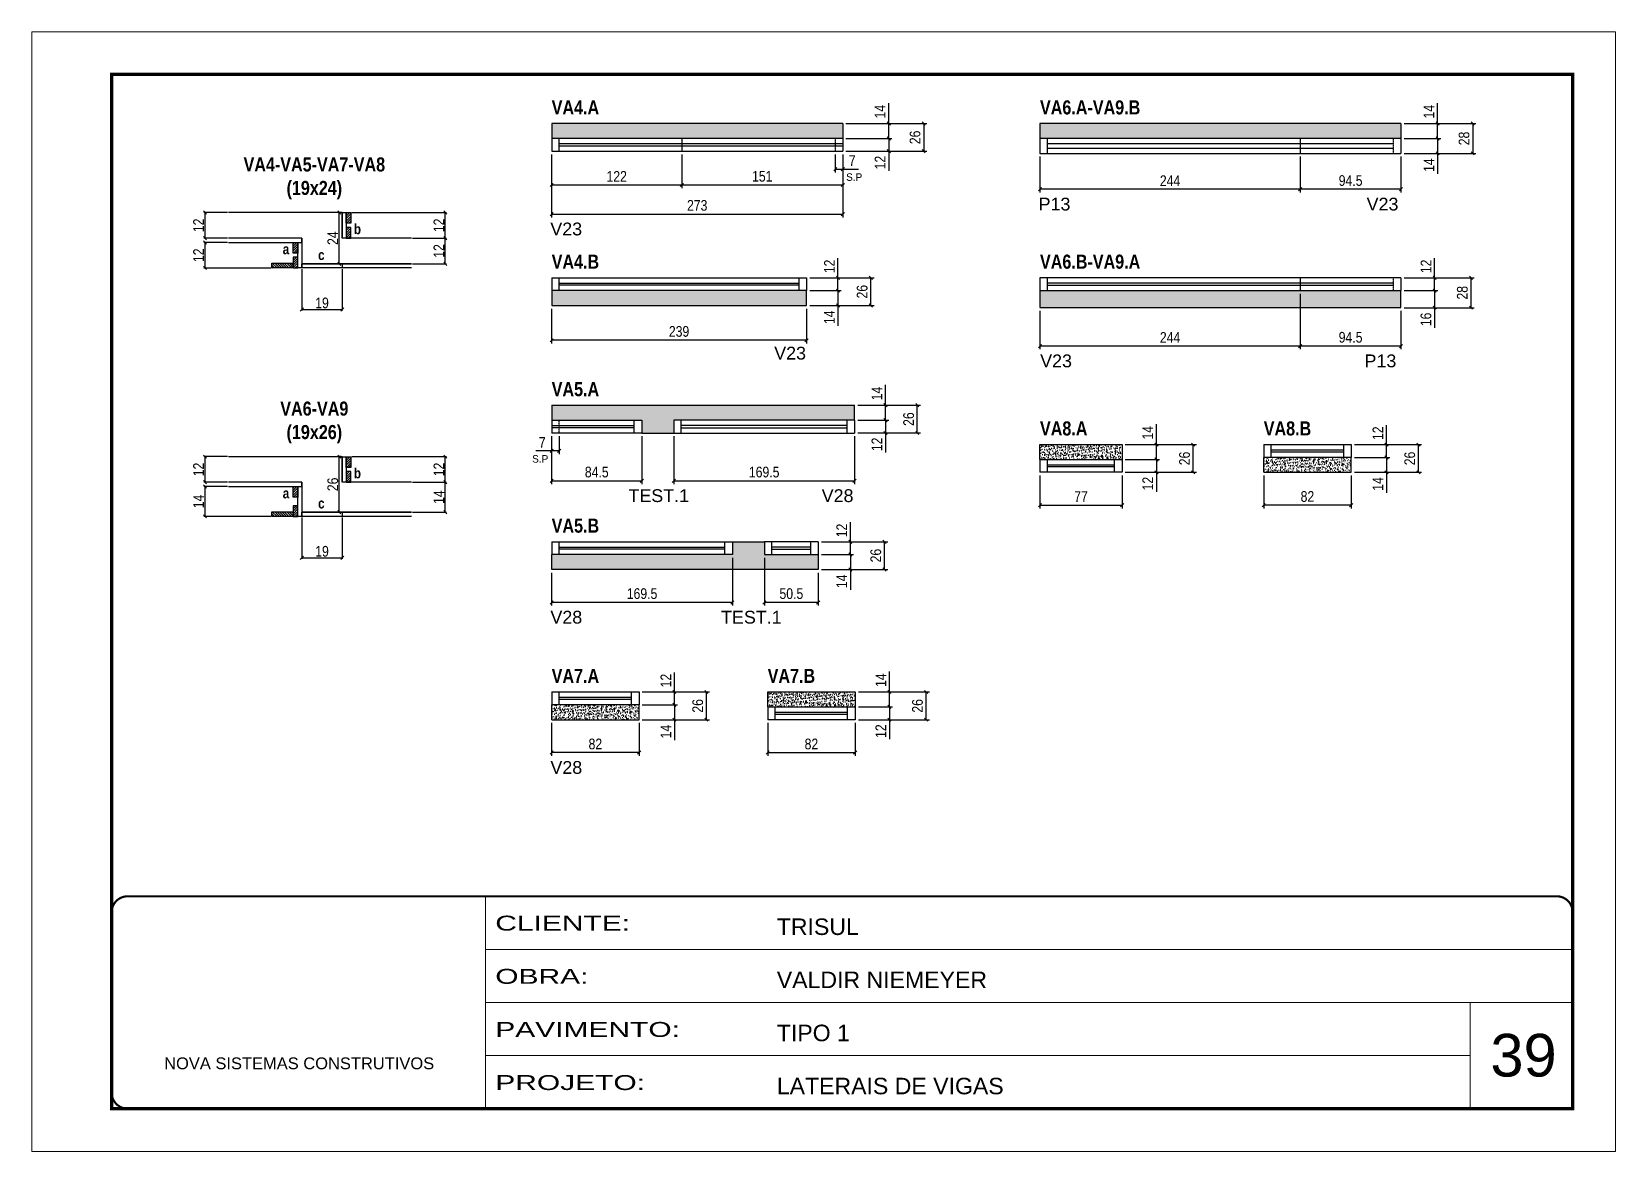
# Model space of a CAD drawing. Extents: x 3330 to 22105, y 1197 to 30204.
# Drawn here: x 6500 to 7985, y 18426 to 19476 of the extents above; entities that cross this region are included whole.
import ezdxf

# ---------------------------------------------------------------- set-up
doc = ezdxf.new("R2010")
doc.units = 0
for name, pattern in [('CONTINUO', [0]), ('DASHED', [0.75, 0.5, -0.25]), ('HIDDEN', [0.375, 0.25, -0.125])]:
    doc.linetypes.add(name, pattern=pattern)
for name, color, linetype in [('5', 5, 'Continuous'), ('COTA', 241, 'Continuous'), ('detalhes', 4, 'Continuous'), ('NOMENCLATURA', 7, 'Continuous'), ('Painéis', 200, 'Continuous'), ('SARR_2.2x10', 60, 'Continuous'), ('SARR_2.2x7', 40, 'Continuous'), ('SARR_EDITAR', 141, 'Continuous'), ('texto', 7, 'Continuous')]:
    doc.layers.add(name, color=color, linetype=linetype)
for name, color, linetype, lineweight in [('CARIMBO', 255, 'Continuous', 9), ('CONCRETO', 251, 'Continuous', 25), ('Folhas', 255, 'Continuous', 9), ('SARRAFO DE PRESSAO', 251, 'DASHED', 9)]:
    doc.layers.add(name, color=color, linetype=linetype, lineweight=lineweight)
doc.styles.add('ARIAL', font='arial.ttf')
doc.styles.add('COTA TECNICA', font='techl___.ttf', dxfattribs={"height": 10})
doc.styles.add('COTA TECNICA 2X', font='techl___.ttf', dxfattribs={"height": 10})
doc.styles.add('ROMAS860', font='ROMAS860.SHX')
doc.styles.get("Standard").update_dxf_attribs({"font": 'arial.ttf'})
doc.styles.add('TECNICA', font='techb___.ttf', dxfattribs={"height": 10})
doc.styles.add('Tecnologia', font='')
doc.styles.get('Tecnologia').set_extended_font_data('Forgotten Futurist')
doc.dimstyles.new('PAINEL', dxfattribs={"dimtxt": 10, "dimasz": 3, "dimexe": 3, "dimexo": 3, "dimgap": 3, "dimtad": 1, "dimdec": 1, "dimzin": 12, "dimdsep": 46, "dimtxsty": 'COTA TECNICA', "dimblk1": 'OBLIQUE', "dimblk2": 'OBLIQUE', "dimsah": 1, "dimcen": 0.9, "dimclrd": 4, "dimclre": 4, "dimclrt": 240, "dimadec": 1, "dimazin": 3, "dimtfac": 1, "dimtdec": 1, "dimtmove": 0, "dimatfit": 3, "dimfxl": 1, "dimtolj": 1, "dimtzin": 12, "dimarcsym": 0})
doc.dimstyles.new('SECAO', dxfattribs={"dimscale": 0.333333, "dimtxt": 5, "dimasz": 9, "dimexe": 3, "dimexo": 3, "dimgap": 3, "dimtad": 1, "dimdec": 1, "dimlfac": 0.5, "dimzin": 12, "dimdsep": 46, "dimtxsty": 'COTA TECNICA 2X', "dimblk1": 'OBLIQUE', "dimblk2": 'OBLIQUE', "dimsah": 1, "dimcen": 0.9, "dimclrd": 4, "dimclre": 4, "dimclrt": 240, "dimadec": 1, "dimazin": 3, "dimtfac": 1, "dimtdec": 1, "dimtmove": 0, "dimatfit": 3, "dimfxl": 1, "dimtolj": 1, "dimtzin": 12, "dimarcsym": 0})
pattern_1 = [(45, (-116767.1619, -13889.2122), (-1.122532015, 1.122532015), [])]
pattern_2 = [(45, (-116717.5619, -13861.2122), (-1.122532015, 1.122532015), [])]
pattern_3 = [(50, (-124106.2733, -5427.082), (5.46554007, -0.47817257), [0.5715, -6.2865]), (355, (-124106.273, -5427.082), (-1.05730264, 5.73170536), [0.4572, -5.02921753]), (100.4514447, (-124105.818, -5427.122), (4.40823741, 5.25353256), [0.48570026, -5.34270734]), (46.1842, (-124106.273, -5425.558), (8.13237123, -1.26126984), [0.85725, -9.42975]), (96.6355576, (-124105.5956, -5425.663), (7.122124, 7.42278374), [0.7285507, -8.01406824]), (351.184151, (-124106.273, -5425.558), (7.122124, 7.42278374), [0.685799, -7.54379196]), (21, (-124105.5113, -5425.939), (4.54843174, -3.06795595), [0.5715, -6.2865]), (326, (-124105.511, -5425.939), (1.85406085, 5.52563898), [0.4572, -5.0292]), (71.451445, (-124105.132, -5426.195), (6.40249258, 2.45768307), [0.48570026, -5.34269813]), (37.5, (-124106.2733, -5427.0821), (0.092658098, 2.536651166), [0, -4.96824, 0, -5.1054, 0, -5.04825]), (7.5, (-124106.2733, -5427.0821), (2.004589875, 3.005417245), [0, -2.91084, 0, -4.85394, 0, -1.92405]), (327.5, (-124107.9725, -5427.0821), (4.067717855, -0.17186232), [0, -1.905, 0, -5.9436, 0, -7.8867]), (317.5, (-124108.7345, -5427.082), (4.44387544, 0.76279473), [0, -2.4765, 0, -3.94716, 0, -5.6007])]
pattern_4 = [(45, (-116717.5619, -14090.1628), (-1.122532015, 1.122532015), [])]

msp = doc.modelspace()

# ---------------------------------------------------------------- texts
at = {"layer": '5', "linetype": 'Continuous'}
for s, rotation, p in [('P13', 359.99996, (7443.94, 19308.26)), ('V23', 359.99996, (7751.51, 19308.26)), ('V23', 359.99996, (6986.06, 19284.93)), ('V23', 359.99996, (7196.01, 19168.5)), ('V23', 0.00004, (7445.41, 19161.22)), ('P13', 0.00004, (7749.55, 19161.22)), ('TEST.1', 359.99996, (7059.33, 19034.83)), ('V28', 359.99996, (7240.52, 19034.83)), ('V28', 0.00004, (6986.15, 18920.85)), ('TEST.1', 0.00004, (7146.19, 18920.85)), ('V28', 0.00004, (6986.15, 18779.95))]:
    msp.add_text(s, height=12, rotation=rotation, dxfattribs=at).set_placement(p)
at = {"layer": 'CARIMBO', "style": 'ARIAL'}
msp.add_text('39', height=40, dxfattribs=at).set_placement((7867.59, 18496.09))
at = {"layer": 'detalhes', "style": 'TECNICA'}
for s, p in [('b', (6801.83, 19286.05)), ('a', (6735.17, 19267.22)), ('c', (6768.26, 19261.8)), ('b', (6801.83, 19057.1)), ('a', (6735.17, 19038.27)), ('c', (6768.26, 19028.85))]:
    msp.add_text(s, height=9.6, dxfattribs=at).set_placement(p)
at = {"layer": 'NOMENCLATURA', "style": 'TECNICA'}
for s, p in [('VA4.A', (6987.33, 19398.33)), ('VA6.A-VA9.B', (7445.21, 19398.33)), ('VA4.B', (6987.33, 19253.66)), ('VA6.B-VA9.A', (7445.21, 19253.66)), ('VA5.A', (6987.33, 19134.09)), ('VA8.A', (7445.21, 19097.26)), ('VA8.B', (7655.05, 19097.26)), ('VA5.B', (6987.33, 19006.11)), ('VA7.A', (6987.33, 18865.22)), ('VA7.B', (7189.88, 18865.22))]:
    msp.add_text(s, height=13.2, dxfattribs=at).set_placement(p)
at = {"layer": 'NOMENCLATURA', "char_height": 13.2, "attachment_point": 2, "style": 'TECNICA'}
for s, insert in [('VA4-VA5-VA7-VA8\\P(19x24)', (6764.77, 19358.02)), ('VA6-VA9\\P(19x26)', (6764.77, 19129.07))]:
    msp.add_mtext_dynamic_manual_height_columns(s, width=300.2766, gutter_width=1, heights=[0], dxfattribs=dict(at, insert=insert))
at = {"layer": 'texto', "color": 4, "char_height": 7, "attachment_point": 5, "style": 'ROMAS860'}
for insert in [(7271.03, 19339.51), (6976.63, 19075.27)]:
    msp.add_mtext('S.P', dxfattribs=dict(at, insert=insert))

# ---------------------------------------------------------------- blocks, each defined once
blk = doc.blocks.new('9999999999')
at = {"color": 30, "linetype": 'CONTINUO'}
for p, q in [((98564.6, 34230.2), (98564.6, 34429.4)), ((98564.6, 34379.6), (99584, 34379.6)), ((98564.6, 34329.8), (99488, 34329.8)), ((99584, 34329.8), (99488, 34329.8)), ((99488, 34329.8), (99488, 34230.2)), ((98564.6, 34280), (99488, 34280))]:
    blk.add_line(p, q, dxfattribs=at)
at = {"color": 30, "linetype": 'CONTINUO', "const_width": 2}
blk.add_lwpolyline([(99584, 34230.2), (99584, 34414.4, 0.414214), (99569, 34429.4), (98229, 34429.4, 0.414214), (98214, 34414.4), (98214, 34245.2, 0.414214), (98229, 34230.2), (99584, 34230.2)], format="xyb", dxfattribs=at)
at = {"layer": 'Folhas'}
blk.add_lwpolyline([(98139, 34190.2), (99624, 34190.2), (99624, 35240.2), (98139, 35240.2)], close=True, dxfattribs=at)
at = {"layer": 'Folhas', "color": 30, "const_width": 3}
blk.add_lwpolyline([(98214, 34230.2), (99584, 34230.2), (99584, 35200.2), (98214, 35200.2)], close=True, dxfattribs=at)
at = {"color": 7, "linetype": 'Continuous', "ltscale": 5, "style": 'ARIAL'}
for s, height, p in [('TRISUL', 15.48, (98837.7, 34393.1)), ('VALDIR NIEMEYER', 15.483, (98837.7, 34343.3)), ('TIPO 1', 15.48, (98837.7, 34293.5)), ('NOVA SISTEMAS CONSTRUTIVOS', 11.059, (98263.2, 34267.2)), ('LATERAIS DE VIGAS', 15.483, (98837.7, 34243.7))]:
    blk.add_text(s, height=height, dxfattribs=at).set_placement(p)
at = {"layer": 'Folhas', "color": 7, "style": 'Tecnologia', "width": 1.5}
for s, p in [('CLIENTE:', (98573.7, 34397.2)), ('OBRA:', (98573.7, 34347.3)), ('PAVIMENTO:', (98573.7, 34297.5)), ('PROJETO:', (98573.7, 34247.7))]:
    blk.add_text(s, height=14, dxfattribs=at).set_placement(p)
blk = doc.blocks.new('_Oblique')
at = {"color": 0, "linetype": 'ByBlock', "lineweight": -2}
blk.add_line((-0.5, -0.5), (0.5, 0.5), dxfattribs=at)
blk = doc.blocks.new('*D2912')
at = {"layer": 'COTA', "color": 4, "lineweight": -2, "transparency": 16777216}
for p, q in [((6683.3, 19278.3), (6661.3, 19278.3)), ((6662.3, 19254.3), (6662.3, 19278.3)), ((6724, 19254.3), (6661.3, 19254.3))]:
    blk.add_line(p, q, dxfattribs=at)
at = {"layer": 'Defpoints', "color": 0, "transparency": 16777216}
for p in [(6662.3, 19278.3), (6684.3, 19278.3), (6725, 19254.3)]:
    blk.add_point(p, dxfattribs=at)
at = {"layer": 'COTA', "color": 4, "lineweight": -2, "transparency": 16777216, "xscale": 3, "yscale": 3, "zscale": 3}
for p, rotation in [((6662.3, 19278.3), 90), ((6662.3, 19254.3), 270)]:
    blk.add_blockref('_Oblique', p, dxfattribs=dict(at, rotation=rotation))
at = {"layer": 'COTA', "color": 240, "transparency": 16777216, "insert": (6656.2, 19266.3), "char_height": 10, "attachment_point": 5, "rotation": 90, "style": 'COTA TECNICA 2X'}
blk.add_mtext('\\A1;12', dxfattribs=at)
blk = doc.blocks.new('*D2913')
at = {"layer": 'COTA', "color": 4, "lineweight": -2, "transparency": 16777216}
for p, q in [((6856.7, 19282.3), (6888.6, 19282.3)), ((6887.6, 19258.3), (6887.6, 19282.3)), ((6856.7, 19258.3), (6888.6, 19258.3))]:
    blk.add_line(p, q, dxfattribs=at)
at = {"layer": 'Defpoints', "color": 0, "transparency": 16777216}
for p in [(6855.7, 19282.3), (6887.6, 19282.3), (6855.7, 19258.3)]:
    blk.add_point(p, dxfattribs=at)
at = {"layer": 'COTA', "color": 4, "lineweight": -2, "transparency": 16777216, "xscale": 3, "yscale": 3, "zscale": 3}
for p, rotation in [((6887.6, 19282.3), 90), ((6887.6, 19258.3), 270)]:
    blk.add_blockref('_Oblique', p, dxfattribs=dict(at, rotation=rotation))
at = {"layer": 'COTA', "color": 240, "transparency": 16777216, "insert": (6881.6, 19270.3), "char_height": 10, "attachment_point": 5, "rotation": 90, "style": 'COTA TECNICA 2X'}
blk.add_mtext('\\A1;12', dxfattribs=at)
blk = doc.blocks.new('*D2914')
at = {"layer": 'COTA', "color": 4, "lineweight": -2, "transparency": 16777216}
for p, q in [((6800, 19306.3), (6888.6, 19306.3)), ((6887.6, 19282.3), (6887.6, 19306.3)), ((6856.7, 19282.3), (6888.6, 19282.3))]:
    blk.add_line(p, q, dxfattribs=at)
at = {"layer": 'Defpoints', "color": 0, "transparency": 16777216}
for p in [(6799, 19306.3), (6887.6, 19306.3), (6855.7, 19282.3)]:
    blk.add_point(p, dxfattribs=at)
at = {"layer": 'COTA', "color": 4, "lineweight": -2, "transparency": 16777216, "xscale": 3, "yscale": 3, "zscale": 3}
for p, rotation in [((6887.6, 19306.3), 90), ((6887.6, 19282.3), 270)]:
    blk.add_blockref('_Oblique', p, dxfattribs=dict(at, rotation=rotation))
at = {"layer": 'COTA', "color": 240, "transparency": 16777216, "insert": (6881.6, 19294.3), "char_height": 10, "attachment_point": 5, "rotation": 90, "style": 'COTA TECNICA 2X'}
blk.add_mtext('\\A1;12', dxfattribs=at)
blk = doc.blocks.new('*D2915')
at = {"layer": 'COTA', "color": 4, "lineweight": -2, "transparency": 16777216}
for p, q in [((6753, 19253.3), (6753, 19214.4)), ((6791, 19253.3), (6791, 19214.4)), ((6753, 19215.4), (6791, 19215.4))]:
    blk.add_line(p, q, dxfattribs=at)
at = {"layer": 'Defpoints', "color": 0, "transparency": 16777216}
for p in [(6753, 19254.3), (6791, 19254.3), (6791, 19215.4)]:
    blk.add_point(p, dxfattribs=at)
at = {"layer": 'COTA', "color": 4, "lineweight": -2, "transparency": 16777216, "xscale": 3, "yscale": 3, "zscale": 3, "rotation": 180}
blk.add_blockref('_Oblique', (6753, 19215.4), dxfattribs=at)
at = {"layer": 'COTA', "color": 4, "lineweight": -2, "transparency": 16777216, "xscale": 3, "yscale": 3, "zscale": 3}
blk.add_blockref('_Oblique', (6791, 19215.4), dxfattribs=at)
at = {"layer": 'COTA', "color": 240, "transparency": 16777216, "insert": (6772, 19221.5), "char_height": 10, "attachment_point": 5, "style": 'COTA TECNICA 2X'}
blk.add_mtext('\\A1;19', dxfattribs=at)
blk = doc.blocks.new('*D2916')
at = {"layer": 'COTA', "color": 4, "lineweight": -2, "transparency": 16777216}
for p, q in [((6790, 19306.3), (6787.2, 19306.3)), ((6788.2, 19258.3), (6788.2, 19306.3)), ((6790, 19258.3), (6787.2, 19258.3))]:
    blk.add_line(p, q, dxfattribs=at)
at = {"layer": 'Defpoints', "color": 0, "transparency": 16777216}
for p in [(6788.2, 19306.3), (6791, 19306.3), (6791, 19258.3)]:
    blk.add_point(p, dxfattribs=at)
at = {"layer": 'COTA', "color": 4, "lineweight": -2, "transparency": 16777216, "xscale": 3, "yscale": 3, "zscale": 3}
for p, rotation in [((6788.2, 19306.3), 90), ((6788.2, 19258.3), 270)]:
    blk.add_blockref('_Oblique', p, dxfattribs=dict(at, rotation=rotation))
at = {"layer": 'COTA', "color": 240, "transparency": 16777216, "insert": (6782.1, 19282.3), "char_height": 10, "attachment_point": 5, "rotation": 90, "style": 'COTA TECNICA 2X'}
blk.add_mtext('\\A1;24', dxfattribs=at)
blk = doc.blocks.new('*D2917')
at = {"layer": 'COTA', "color": 4, "lineweight": -2, "transparency": 16777216}
for p, q in [((6683.3, 19306.3), (6661.3, 19306.3)), ((6662.3, 19282.3), (6662.3, 19306.3)), ((6683.3, 19282.3), (6661.3, 19282.3))]:
    blk.add_line(p, q, dxfattribs=at)
at = {"layer": 'Defpoints', "color": 0, "transparency": 16777216}
for p in [(6662.3, 19306.3), (6684.3, 19306.3), (6684.3, 19282.3)]:
    blk.add_point(p, dxfattribs=at)
at = {"layer": 'COTA', "color": 4, "lineweight": -2, "transparency": 16777216, "xscale": 3, "yscale": 3, "zscale": 3}
for p, rotation in [((6662.3, 19306.3), 90), ((6662.3, 19282.3), 270)]:
    blk.add_blockref('_Oblique', p, dxfattribs=dict(at, rotation=rotation))
at = {"layer": 'COTA', "color": 240, "transparency": 16777216, "insert": (6656.2, 19294.3), "char_height": 10, "attachment_point": 5, "rotation": 90, "style": 'COTA TECNICA 2X'}
blk.add_mtext('\\A1;12', dxfattribs=at)
blk = doc.blocks.new('*D2918')
at = {"layer": 'COTA', "color": 4, "linetype": 'ByBlock', "lineweight": -2, "transparency": 16777216}
for p, q in [((6987.3, 19360.8), (6987.3, 19301.8)), ((7260.3, 19360.8), (7260.3, 19301.8)), ((6987.3, 19304.8), (7260.3, 19304.8))]:
    blk.add_line(p, q, dxfattribs=at)
at = {"layer": 'Defpoints', "color": 0, "linetype": 'ByBlock', "transparency": 16777216}
for p in [(6987.3, 19363.8), (7260.3, 19363.8), (7260.3, 19304.8)]:
    blk.add_point(p, dxfattribs=at)
at = {"layer": 'COTA', "color": 4, "linetype": 'ByBlock', "lineweight": -2, "transparency": 16777216, "xscale": 3, "yscale": 3, "zscale": 3, "rotation": 180}
blk.add_blockref('_Oblique', (6987.3, 19304.8), dxfattribs=at)
at = {"layer": 'COTA', "color": 4, "linetype": 'ByBlock', "lineweight": -2, "transparency": 16777216, "xscale": 3, "yscale": 3, "zscale": 3}
blk.add_blockref('_Oblique', (7260.3, 19304.8), dxfattribs=at)
at = {"layer": 'COTA', "color": 240, "linetype": 'ByBlock', "transparency": 16777216, "insert": (7123.8, 19313), "char_height": 10, "attachment_point": 5, "style": 'COTA TECNICA'}
blk.add_mtext('\\A1;273', dxfattribs=at)
blk = doc.blocks.new('*D2919')
at = {"layer": 'COTA', "color": 4, "linetype": 'ByBlock', "lineweight": -2, "transparency": 16777216}
for p, q in [((7109.3, 19360.8), (7109.3, 19329.1)), ((7260.3, 19360.8), (7260.3, 19329.1)), ((7260.3, 19332.1), (7109.3, 19332.1))]:
    blk.add_line(p, q, dxfattribs=at)
at = {"layer": 'Defpoints', "color": 0, "linetype": 'ByBlock', "transparency": 16777216}
for p in [(7109.3, 19363.8), (7260.3, 19363.8), (7109.3, 19332.1)]:
    blk.add_point(p, dxfattribs=at)
at = {"layer": 'COTA', "color": 4, "linetype": 'ByBlock', "lineweight": -2, "transparency": 16777216, "xscale": 3, "yscale": 3, "zscale": 3, "rotation": 180}
blk.add_blockref('_Oblique', (7109.3, 19332.1), dxfattribs=at)
at = {"layer": 'COTA', "color": 4, "linetype": 'ByBlock', "lineweight": -2, "transparency": 16777216, "xscale": 3, "yscale": 3, "zscale": 3}
blk.add_blockref('_Oblique', (7260.3, 19332.1), dxfattribs=at)
at = {"layer": 'COTA', "color": 240, "linetype": 'ByBlock', "transparency": 16777216, "insert": (7184.8, 19340.3), "char_height": 10, "attachment_point": 5, "style": 'COTA TECNICA'}
blk.add_mtext('\\A1;151', dxfattribs=at)
blk = doc.blocks.new('*D2920')
at = {"layer": 'COTA', "color": 4, "linetype": 'ByBlock', "lineweight": -2, "transparency": 16777216}
for p, q in [((6987.3, 19360.8), (6987.3, 19329.1)), ((7109.3, 19360.8), (7109.3, 19329.1)), ((7109.3, 19332.1), (6987.3, 19332.1))]:
    blk.add_line(p, q, dxfattribs=at)
at = {"layer": 'Defpoints', "color": 0, "linetype": 'ByBlock', "transparency": 16777216}
for p in [(6987.3, 19363.8), (7109.3, 19363.8), (6987.3, 19332.1)]:
    blk.add_point(p, dxfattribs=at)
at = {"layer": 'COTA', "color": 4, "linetype": 'ByBlock', "lineweight": -2, "transparency": 16777216, "xscale": 3, "yscale": 3, "zscale": 3, "rotation": 180}
blk.add_blockref('_Oblique', (6987.3, 19332.1), dxfattribs=at)
at = {"layer": 'COTA', "color": 4, "linetype": 'ByBlock', "lineweight": -2, "transparency": 16777216, "xscale": 3, "yscale": 3, "zscale": 3}
blk.add_blockref('_Oblique', (7109.3, 19332.1), dxfattribs=at)
at = {"layer": 'COTA', "color": 240, "linetype": 'ByBlock', "transparency": 16777216, "insert": (7048.3, 19340.2), "char_height": 10, "attachment_point": 5, "style": 'COTA TECNICA'}
blk.add_mtext('\\A1;122', dxfattribs=at)
blk = doc.blocks.new('*D2921')
at = {"layer": 'COTA', "color": 4, "linetype": 'ByBlock', "lineweight": -2, "transparency": 16777216}
for p, q in [((7303.4, 19389.8), (7303.4, 19408.9)), ((7263.3, 19389.8), (7306.4, 19389.8)), ((7303.4, 19375.8), (7303.4, 19389.8)), ((7263.3, 19375.8), (7306.4, 19375.8))]:
    blk.add_line(p, q, dxfattribs=at)
at = {"layer": 'Defpoints', "color": 0, "linetype": 'ByBlock', "transparency": 16777216}
for p in [(7260.3, 19389.8), (7303.4, 19389.8), (7260.3, 19375.8)]:
    blk.add_point(p, dxfattribs=at)
at = {"layer": 'COTA', "color": 4, "linetype": 'ByBlock', "lineweight": -2, "transparency": 16777216, "xscale": 3, "yscale": 3, "zscale": 3}
for p, rotation in [((7303.4, 19389.8), 90), ((7303.4, 19375.8), 270)]:
    blk.add_blockref('_Oblique', p, dxfattribs=dict(at, rotation=rotation))
at = {"layer": 'COTA', "color": 240, "linetype": 'ByBlock', "transparency": 16777216, "insert": (7295.3, 19400.9), "char_height": 10, "attachment_point": 5, "rotation": 90, "style": 'COTA TECNICA'}
blk.add_mtext('\\A1;14', dxfattribs=at)
blk = doc.blocks.new('*D2922')
at = {"layer": 'COTA', "color": 4, "linetype": 'ByBlock', "lineweight": -2, "transparency": 16777216}
for p, q in [((7263.3, 19389.8), (7339.2, 19389.8)), ((7336.2, 19389.8), (7336.2, 19363.8)), ((7263.3, 19363.8), (7339.2, 19363.8))]:
    blk.add_line(p, q, dxfattribs=at)
at = {"layer": 'Defpoints', "color": 0, "linetype": 'ByBlock', "transparency": 16777216}
for p in [(7260.3, 19389.8), (7260.3, 19363.8), (7336.2, 19363.8)]:
    blk.add_point(p, dxfattribs=at)
at = {"layer": 'COTA', "color": 4, "linetype": 'ByBlock', "lineweight": -2, "transparency": 16777216, "xscale": 3, "yscale": 3, "zscale": 3}
for p, rotation in [((7336.2, 19389.8), 90), ((7336.2, 19363.8), 270)]:
    blk.add_blockref('_Oblique', p, dxfattribs=dict(at, rotation=rotation))
at = {"layer": 'COTA', "color": 240, "linetype": 'ByBlock', "transparency": 16777216, "insert": (7328.1, 19376.8), "char_height": 10, "attachment_point": 5, "rotation": 90, "style": 'COTA TECNICA'}
blk.add_mtext('\\A1;26', dxfattribs=at)
blk = doc.blocks.new('*D2923')
at = {"layer": 'COTA', "color": 4, "linetype": 'ByBlock', "lineweight": -2, "transparency": 16777216}
for p, q in [((7253.3, 19360.8), (7253.3, 19344)), ((7260.3, 19360.8), (7260.3, 19344)), ((7253.3, 19347), (7260.3, 19347)), ((7260.3, 19347), (7275.1, 19347))]:
    blk.add_line(p, q, dxfattribs=at)
at = {"layer": 'Defpoints', "color": 0, "linetype": 'ByBlock', "transparency": 16777216}
for p in [(7253.3, 19363.8), (7260.3, 19363.8), (7260.3, 19347)]:
    blk.add_point(p, dxfattribs=at)
at = {"layer": 'COTA', "color": 4, "linetype": 'ByBlock', "lineweight": -2, "transparency": 16777216, "xscale": 3, "yscale": 3, "zscale": 3, "rotation": 180}
blk.add_blockref('_Oblique', (7253.3, 19347), dxfattribs=at)
at = {"layer": 'COTA', "color": 4, "linetype": 'ByBlock', "lineweight": -2, "transparency": 16777216, "xscale": 3, "yscale": 3, "zscale": 3}
blk.add_blockref('_Oblique', (7260.3, 19347), dxfattribs=at)
at = {"layer": 'COTA', "color": 240, "linetype": 'ByBlock', "transparency": 16777216, "insert": (7269.2, 19355.1), "char_height": 10, "attachment_point": 5, "style": 'COTA TECNICA'}
blk.add_mtext('\\A1;7', dxfattribs=at)
blk = doc.blocks.new('*D2924')
at = {"layer": 'COTA', "color": 4, "linetype": 'ByBlock', "lineweight": -2, "transparency": 16777216}
for p, q in [((7263.3, 19375.8), (7306.4, 19375.8)), ((7303.4, 19375.8), (7303.4, 19363.8)), ((7263.3, 19363.8), (7306.4, 19363.8)), ((7303.4, 19363.8), (7303.4, 19345.5))]:
    blk.add_line(p, q, dxfattribs=at)
at = {"layer": 'Defpoints', "color": 0, "linetype": 'ByBlock', "transparency": 16777216}
for p in [(7260.3, 19375.8), (7260.3, 19363.8), (7303.4, 19363.8)]:
    blk.add_point(p, dxfattribs=at)
at = {"layer": 'COTA', "color": 4, "linetype": 'ByBlock', "lineweight": -2, "transparency": 16777216, "xscale": 3, "yscale": 3, "zscale": 3}
for p, rotation in [((7303.4, 19375.8), 90), ((7303.4, 19363.8), 270)]:
    blk.add_blockref('_Oblique', p, dxfattribs=dict(at, rotation=rotation))
at = {"layer": 'COTA', "color": 240, "linetype": 'ByBlock', "transparency": 16777216, "insert": (7295.3, 19353.2), "char_height": 10, "attachment_point": 5, "rotation": 90, "style": 'COTA TECNICA'}
blk.add_mtext('\\A1;12', dxfattribs=at)
blk = doc.blocks.new('*D2925')
at = {"layer": 'COTA', "color": 4, "linetype": 'ByBlock', "lineweight": -2, "transparency": 16777216}
for p, q in [((7255.8, 19245.1), (7255.8, 19263.5)), ((7229.3, 19245.1), (7258.8, 19245.1)), ((7229.3, 19233.1), (7258.8, 19233.1)), ((7255.8, 19233.1), (7255.8, 19245.1))]:
    blk.add_line(p, q, dxfattribs=at)
at = {"layer": 'Defpoints', "color": 0, "linetype": 'ByBlock', "transparency": 16777216}
for p in [(7226.3, 19245.1), (7226.3, 19233.1), (7255.8, 19245.1)]:
    blk.add_point(p, dxfattribs=at)
at = {"layer": 'COTA', "color": 4, "linetype": 'ByBlock', "lineweight": -2, "transparency": 16777216, "xscale": 3, "yscale": 3, "zscale": 3}
for p, rotation in [((7255.8, 19245.1), 90), ((7255.8, 19233.1), 270)]:
    blk.add_blockref('_Oblique', p, dxfattribs=dict(at, rotation=rotation))
at = {"layer": 'COTA', "color": 240, "linetype": 'ByBlock', "transparency": 16777216, "insert": (7247.8, 19255.8), "char_height": 10, "attachment_point": 5, "rotation": 90, "style": 'COTA TECNICA'}
blk.add_mtext('\\A1;12', dxfattribs=at)
blk = doc.blocks.new('*D2926')
at = {"layer": 'COTA', "color": 4, "linetype": 'ByBlock', "lineweight": -2, "transparency": 16777216}
for p, q in [((7229.3, 19233.1), (7258.8, 19233.1)), ((7255.8, 19233.1), (7255.8, 19219.1)), ((7229.3, 19219.1), (7258.8, 19219.1)), ((7255.8, 19219.1), (7255.8, 19200))]:
    blk.add_line(p, q, dxfattribs=at)
at = {"layer": 'Defpoints', "color": 0, "linetype": 'ByBlock', "transparency": 16777216}
for p in [(7226.3, 19233.1), (7226.3, 19219.1), (7255.8, 19219.1)]:
    blk.add_point(p, dxfattribs=at)
at = {"layer": 'COTA', "color": 4, "linetype": 'ByBlock', "lineweight": -2, "transparency": 16777216, "xscale": 3, "yscale": 3, "zscale": 3}
for p, rotation in [((7255.8, 19233.1), 90), ((7255.8, 19219.1), 270)]:
    blk.add_blockref('_Oblique', p, dxfattribs=dict(at, rotation=rotation))
at = {"layer": 'COTA', "color": 240, "linetype": 'ByBlock', "transparency": 16777216, "insert": (7247.7, 19208.1), "char_height": 10, "attachment_point": 5, "rotation": 90, "style": 'COTA TECNICA'}
blk.add_mtext('\\A1;14', dxfattribs=at)
blk = doc.blocks.new('*D2927')
at = {"layer": 'COTA', "color": 4, "linetype": 'ByBlock', "lineweight": -2, "transparency": 16777216}
for p, q in [((7229.3, 19245.1), (7289.6, 19245.1)), ((7286.6, 19219.1), (7286.6, 19245.1)), ((7229.3, 19219.1), (7289.6, 19219.1))]:
    blk.add_line(p, q, dxfattribs=at)
at = {"layer": 'Defpoints', "color": 0, "linetype": 'ByBlock', "transparency": 16777216}
for p in [(7226.3, 19245.1), (7286.6, 19245.1), (7226.3, 19219.1)]:
    blk.add_point(p, dxfattribs=at)
at = {"layer": 'COTA', "color": 4, "linetype": 'ByBlock', "lineweight": -2, "transparency": 16777216, "xscale": 3, "yscale": 3, "zscale": 3}
for p, rotation in [((7286.6, 19245.1), 90), ((7286.6, 19219.1), 270)]:
    blk.add_blockref('_Oblique', p, dxfattribs=dict(at, rotation=rotation))
at = {"layer": 'COTA', "color": 240, "linetype": 'ByBlock', "transparency": 16777216, "insert": (7278.5, 19232.1), "char_height": 10, "attachment_point": 5, "rotation": 90, "style": 'COTA TECNICA'}
blk.add_mtext('\\A1;26', dxfattribs=at)
blk = doc.blocks.new('*D2928')
at = {"layer": 'COTA', "color": 4, "linetype": 'ByBlock', "lineweight": -2, "transparency": 16777216}
for p, q in [((6987.3, 19216.1), (6987.3, 19183.5)), ((7226.3, 19216.1), (7226.3, 19183.5)), ((7226.3, 19186.5), (6987.3, 19186.5))]:
    blk.add_line(p, q, dxfattribs=at)
at = {"layer": 'Defpoints', "color": 0, "linetype": 'ByBlock', "transparency": 16777216}
for p in [(6987.3, 19219.1), (7226.3, 19219.1), (6987.3, 19186.5)]:
    blk.add_point(p, dxfattribs=at)
at = {"layer": 'COTA', "color": 4, "linetype": 'ByBlock', "lineweight": -2, "transparency": 16777216, "xscale": 3, "yscale": 3, "zscale": 3, "rotation": 180}
blk.add_blockref('_Oblique', (6987.3, 19186.5), dxfattribs=at)
at = {"layer": 'COTA', "color": 4, "linetype": 'ByBlock', "lineweight": -2, "transparency": 16777216, "xscale": 3, "yscale": 3, "zscale": 3}
blk.add_blockref('_Oblique', (7226.3, 19186.5), dxfattribs=at)
at = {"layer": 'COTA', "color": 240, "linetype": 'ByBlock', "transparency": 16777216, "insert": (7106.8, 19194.8), "char_height": 10, "attachment_point": 5, "style": 'COTA TECNICA'}
blk.add_mtext('\\A1;239', dxfattribs=at)
blk = doc.blocks.new('*D2929')
at = {"layer": 'COTA', "color": 4, "linetype": 'ByBlock', "lineweight": -2, "transparency": 16777216}
for p, q in [((6987.3, 19096.6), (6987.3, 19051.7)), ((7071.8, 19096.6), (7071.8, 19051.7)), ((6987.3, 19054.7), (7071.8, 19054.7))]:
    blk.add_line(p, q, dxfattribs=at)
at = {"layer": 'Defpoints', "color": 0, "linetype": 'ByBlock', "transparency": 16777216}
for p in [(6987.3, 19099.6), (7071.8, 19099.6), (7071.8, 19054.7)]:
    blk.add_point(p, dxfattribs=at)
at = {"layer": 'COTA', "color": 4, "linetype": 'ByBlock', "lineweight": -2, "transparency": 16777216, "xscale": 3, "yscale": 3, "zscale": 3, "rotation": 180}
blk.add_blockref('_Oblique', (6987.3, 19054.7), dxfattribs=at)
at = {"layer": 'COTA', "color": 4, "linetype": 'ByBlock', "lineweight": -2, "transparency": 16777216, "xscale": 3, "yscale": 3, "zscale": 3}
blk.add_blockref('_Oblique', (7071.8, 19054.7), dxfattribs=at)
at = {"layer": 'COTA', "color": 240, "linetype": 'ByBlock', "transparency": 16777216, "insert": (7029.6, 19062.9), "char_height": 10, "attachment_point": 5, "style": 'COTA TECNICA'}
blk.add_mtext('\\A1;84.5', dxfattribs=at)
blk = doc.blocks.new('*D2930')
at = {"layer": 'COTA', "color": 4, "linetype": 'ByBlock', "lineweight": -2, "transparency": 16777216}
for p, q in [((6987.3, 19082.8), (6972.6, 19082.8)), ((6987.3, 19096.6), (6987.3, 19079.8)), ((6994.3, 19082.8), (6987.3, 19082.8)), ((6994.3, 19096.6), (6994.3, 19079.8))]:
    blk.add_line(p, q, dxfattribs=at)
at = {"layer": 'Defpoints', "color": 0, "linetype": 'ByBlock', "transparency": 16777216}
for p in [(6987.3, 19099.6), (6994.3, 19099.6), (6987.3, 19082.8)]:
    blk.add_point(p, dxfattribs=at)
at = {"layer": 'COTA', "color": 4, "linetype": 'ByBlock', "lineweight": -2, "transparency": 16777216, "xscale": 3, "yscale": 3, "zscale": 3, "rotation": 180}
blk.add_blockref('_Oblique', (6987.3, 19082.8), dxfattribs=at)
at = {"layer": 'COTA', "color": 4, "linetype": 'ByBlock', "lineweight": -2, "transparency": 16777216, "xscale": 3, "yscale": 3, "zscale": 3}
blk.add_blockref('_Oblique', (6994.3, 19082.8), dxfattribs=at)
at = {"layer": 'COTA', "color": 240, "linetype": 'ByBlock', "transparency": 16777216, "insert": (6978.5, 19090.8), "char_height": 10, "attachment_point": 5, "style": 'COTA TECNICA'}
blk.add_mtext('\\A1;7', dxfattribs=at)
blk = doc.blocks.new('*D2857')
at = {"layer": 'COTA', "color": 4, "linetype": 'ByBlock', "lineweight": -2, "transparency": 16777216}
for p, q in [((7101.8, 19096.6), (7101.8, 19051.7)), ((7271.3, 19096.6), (7271.3, 19051.7)), ((7101.8, 19054.7), (7271.3, 19054.7))]:
    blk.add_line(p, q, dxfattribs=at)
at = {"layer": 'Defpoints', "color": 0, "linetype": 'ByBlock', "transparency": 16777216}
for p in [(7101.8, 19099.6), (7271.3, 19099.6), (7271.3, 19054.7)]:
    blk.add_point(p, dxfattribs=at)
at = {"layer": 'COTA', "color": 4, "linetype": 'ByBlock', "lineweight": -2, "transparency": 16777216, "xscale": 3, "yscale": 3, "zscale": 3, "rotation": 180}
blk.add_blockref('_Oblique', (7101.8, 19054.7), dxfattribs=at)
at = {"layer": 'COTA', "color": 4, "linetype": 'ByBlock', "lineweight": -2, "transparency": 16777216, "xscale": 3, "yscale": 3, "zscale": 3}
blk.add_blockref('_Oblique', (7271.3, 19054.7), dxfattribs=at)
at = {"layer": 'COTA', "color": 240, "linetype": 'ByBlock', "transparency": 16777216, "insert": (7186.6, 19062.9), "char_height": 10, "attachment_point": 5, "style": 'COTA TECNICA'}
blk.add_mtext('\\A1;169.5', dxfattribs=at)
blk = doc.blocks.new('*D2858')
at = {"layer": 'COTA', "color": 4, "linetype": 'ByBlock', "lineweight": -2, "transparency": 16777216}
for p, q in [((7274.3, 19111.6), (7303.4, 19111.6)), ((7274.3, 19099.6), (7303.4, 19099.6)), ((7300.4, 19111.6), (7300.4, 19099.6)), ((7300.4, 19099.6), (7300.4, 19081.3))]:
    blk.add_line(p, q, dxfattribs=at)
at = {"layer": 'Defpoints', "color": 0, "linetype": 'ByBlock', "transparency": 16777216}
for p in [(7271.3, 19111.6), (7271.3, 19099.6), (7300.4, 19099.6)]:
    blk.add_point(p, dxfattribs=at)
at = {"layer": 'COTA', "color": 4, "linetype": 'ByBlock', "lineweight": -2, "transparency": 16777216, "xscale": 3, "yscale": 3, "zscale": 3}
for p, rotation in [((7300.4, 19111.6), 90), ((7300.4, 19099.6), 270)]:
    blk.add_blockref('_Oblique', p, dxfattribs=dict(at, rotation=rotation))
at = {"layer": 'COTA', "color": 240, "linetype": 'ByBlock', "transparency": 16777216, "insert": (7292.3, 19088.9), "char_height": 10, "attachment_point": 5, "rotation": 90, "style": 'COTA TECNICA'}
blk.add_mtext('\\A1;12', dxfattribs=at)
blk = doc.blocks.new('*D2859')
at = {"layer": 'COTA', "color": 4, "linetype": 'ByBlock', "lineweight": -2, "transparency": 16777216}
for p, q in [((7300.4, 19125.6), (7300.4, 19144.7)), ((7274.3, 19125.6), (7303.4, 19125.6)), ((7300.4, 19111.6), (7300.4, 19125.6)), ((7274.3, 19111.6), (7303.4, 19111.6))]:
    blk.add_line(p, q, dxfattribs=at)
at = {"layer": 'Defpoints', "color": 0, "linetype": 'ByBlock', "transparency": 16777216}
for p in [(7271.3, 19125.6), (7300.4, 19125.6), (7271.3, 19111.6)]:
    blk.add_point(p, dxfattribs=at)
at = {"layer": 'COTA', "color": 4, "linetype": 'ByBlock', "lineweight": -2, "transparency": 16777216, "xscale": 3, "yscale": 3, "zscale": 3}
for p, rotation in [((7300.4, 19125.6), 90), ((7300.4, 19111.6), 270)]:
    blk.add_blockref('_Oblique', p, dxfattribs=dict(at, rotation=rotation))
at = {"layer": 'COTA', "color": 240, "linetype": 'ByBlock', "transparency": 16777216, "insert": (7292.3, 19136.6), "char_height": 10, "attachment_point": 5, "rotation": 90, "style": 'COTA TECNICA'}
blk.add_mtext('\\A1;14', dxfattribs=at)
blk = doc.blocks.new('*D2860')
at = {"layer": 'COTA', "color": 4, "linetype": 'ByBlock', "lineweight": -2, "transparency": 16777216}
for p, q in [((7274.3, 19125.6), (7333.2, 19125.6)), ((7330.2, 19099.6), (7330.2, 19125.6)), ((7274.3, 19099.6), (7333.2, 19099.6))]:
    blk.add_line(p, q, dxfattribs=at)
at = {"layer": 'Defpoints', "color": 0, "linetype": 'ByBlock', "transparency": 16777216}
for p in [(7271.3, 19125.6), (7330.2, 19125.6), (7271.3, 19099.6)]:
    blk.add_point(p, dxfattribs=at)
at = {"layer": 'COTA', "color": 4, "linetype": 'ByBlock', "lineweight": -2, "transparency": 16777216, "xscale": 3, "yscale": 3, "zscale": 3}
for p, rotation in [((7330.2, 19125.6), 90), ((7330.2, 19099.6), 270)]:
    blk.add_blockref('_Oblique', p, dxfattribs=dict(at, rotation=rotation))
at = {"layer": 'COTA', "color": 240, "linetype": 'ByBlock', "transparency": 16777216, "insert": (7322.1, 19112.6), "char_height": 10, "attachment_point": 5, "rotation": 90, "style": 'COTA TECNICA'}
blk.add_mtext('\\A1;26', dxfattribs=at)
blk = doc.blocks.new('*D2861')
at = {"layer": 'COTA', "color": 4, "linetype": 'ByBlock', "lineweight": -2, "transparency": 16777216}
for p, q in [((7186.8, 18982.6), (7186.8, 18937.7)), ((7237.3, 18968.6), (7237.3, 18937.7)), ((7237.3, 18940.7), (7186.8, 18940.7))]:
    blk.add_line(p, q, dxfattribs=at)
at = {"layer": 'Defpoints', "color": 0, "linetype": 'ByBlock', "transparency": 16777216}
for p in [(7186.8, 18985.6), (7237.3, 18971.6), (7186.8, 18940.7)]:
    blk.add_point(p, dxfattribs=at)
at = {"layer": 'COTA', "color": 4, "linetype": 'ByBlock', "lineweight": -2, "transparency": 16777216, "xscale": 3, "yscale": 3, "zscale": 3, "rotation": 180}
blk.add_blockref('_Oblique', (7186.8, 18940.7), dxfattribs=at)
at = {"layer": 'COTA', "color": 4, "linetype": 'ByBlock', "lineweight": -2, "transparency": 16777216, "xscale": 3, "yscale": 3, "zscale": 3}
blk.add_blockref('_Oblique', (7237.3, 18940.7), dxfattribs=at)
at = {"layer": 'COTA', "color": 240, "linetype": 'ByBlock', "transparency": 16777216, "insert": (7212.1, 18948.9), "char_height": 10, "attachment_point": 5, "style": 'COTA TECNICA'}
blk.add_mtext('\\A1;50.5', dxfattribs=at)
blk = doc.blocks.new('*D2862')
at = {"layer": 'COTA', "color": 4, "linetype": 'ByBlock', "lineweight": -2, "transparency": 16777216}
for p, q in [((7156.8, 18982.6), (7156.8, 18937.7)), ((6987.3, 18968.6), (6987.3, 18937.7)), ((7156.8, 18940.7), (6987.3, 18940.7))]:
    blk.add_line(p, q, dxfattribs=at)
at = {"layer": 'Defpoints', "color": 0, "linetype": 'ByBlock', "transparency": 16777216}
for p in [(7156.8, 18985.6), (6987.3, 18971.6), (6987.3, 18940.7)]:
    blk.add_point(p, dxfattribs=at)
at = {"layer": 'COTA', "color": 4, "linetype": 'ByBlock', "lineweight": -2, "transparency": 16777216, "xscale": 3, "yscale": 3, "zscale": 3, "rotation": 180}
blk.add_blockref('_Oblique', (6987.3, 18940.7), dxfattribs=at)
at = {"layer": 'COTA', "color": 4, "linetype": 'ByBlock', "lineweight": -2, "transparency": 16777216, "xscale": 3, "yscale": 3, "zscale": 3}
blk.add_blockref('_Oblique', (7156.8, 18940.7), dxfattribs=at)
at = {"layer": 'COTA', "color": 240, "linetype": 'ByBlock', "transparency": 16777216, "insert": (7072.1, 18948.9), "char_height": 10, "attachment_point": 5, "style": 'COTA TECNICA'}
blk.add_mtext('\\A1;169.5', dxfattribs=at)
blk = doc.blocks.new('*D2863')
at = {"layer": 'COTA', "color": 4, "linetype": 'ByBlock', "lineweight": -2, "transparency": 16777216}
for p, q in [((7240.3, 18985.6), (7270.4, 18985.6)), ((7267.4, 18985.6), (7267.4, 18971.6)), ((7240.3, 18971.6), (7270.4, 18971.6)), ((7267.4, 18971.6), (7267.4, 18952.5))]:
    blk.add_line(p, q, dxfattribs=at)
at = {"layer": 'Defpoints', "color": 0, "linetype": 'ByBlock', "transparency": 16777216}
for p in [(7237.3, 18985.6), (7237.3, 18971.6), (7267.4, 18971.6)]:
    blk.add_point(p, dxfattribs=at)
at = {"layer": 'COTA', "color": 4, "linetype": 'ByBlock', "lineweight": -2, "transparency": 16777216, "xscale": 3, "yscale": 3, "zscale": 3}
for p, rotation in [((7267.4, 18985.6), 90), ((7267.4, 18971.6), 270)]:
    blk.add_blockref('_Oblique', p, dxfattribs=dict(at, rotation=rotation))
at = {"layer": 'COTA', "color": 240, "linetype": 'ByBlock', "transparency": 16777216, "insert": (7259.3, 18960.5), "char_height": 10, "attachment_point": 5, "rotation": 90, "style": 'COTA TECNICA'}
blk.add_mtext('\\A1;14', dxfattribs=at)
blk = doc.blocks.new('*D2864')
at = {"layer": 'COTA', "color": 4, "linetype": 'ByBlock', "lineweight": -2, "transparency": 16777216}
for p, q in [((7267.4, 18997.6), (7267.4, 19015.9)), ((7240.3, 18997.6), (7270.4, 18997.6)), ((7267.4, 18985.6), (7267.4, 18997.6)), ((7240.3, 18985.6), (7270.4, 18985.6))]:
    blk.add_line(p, q, dxfattribs=at)
at = {"layer": 'Defpoints', "color": 0, "linetype": 'ByBlock', "transparency": 16777216}
for p in [(7237.3, 18997.6), (7267.4, 18997.6), (7237.3, 18985.6)]:
    blk.add_point(p, dxfattribs=at)
at = {"layer": 'COTA', "color": 4, "linetype": 'ByBlock', "lineweight": -2, "transparency": 16777216, "xscale": 3, "yscale": 3, "zscale": 3}
for p, rotation in [((7267.4, 18997.6), 90), ((7267.4, 18985.6), 270)]:
    blk.add_blockref('_Oblique', p, dxfattribs=dict(at, rotation=rotation))
at = {"layer": 'COTA', "color": 240, "linetype": 'ByBlock', "transparency": 16777216, "insert": (7259.3, 19008.2), "char_height": 10, "attachment_point": 5, "rotation": 90, "style": 'COTA TECNICA'}
blk.add_mtext('\\A1;12', dxfattribs=at)
blk = doc.blocks.new('*D2865')
at = {"layer": 'COTA', "color": 4, "linetype": 'ByBlock', "lineweight": -2, "transparency": 16777216}
for p, q in [((7240.3, 18997.6), (7302.4, 18997.6)), ((7299.4, 18971.6), (7299.4, 18997.6)), ((7240.3, 18971.6), (7302.4, 18971.6))]:
    blk.add_line(p, q, dxfattribs=at)
at = {"layer": 'Defpoints', "color": 0, "linetype": 'ByBlock', "transparency": 16777216}
for p in [(7237.3, 18997.6), (7299.4, 18997.6), (7237.3, 18971.6)]:
    blk.add_point(p, dxfattribs=at)
at = {"layer": 'COTA', "color": 4, "linetype": 'ByBlock', "lineweight": -2, "transparency": 16777216, "xscale": 3, "yscale": 3, "zscale": 3}
for p, rotation in [((7299.4, 18997.6), 90), ((7299.4, 18971.6), 270)]:
    blk.add_blockref('_Oblique', p, dxfattribs=dict(at, rotation=rotation))
at = {"layer": 'COTA', "color": 240, "linetype": 'ByBlock', "transparency": 16777216, "insert": (7291.3, 18984.6), "char_height": 10, "attachment_point": 5, "rotation": 90, "style": 'COTA TECNICA'}
blk.add_mtext('\\A1;26', dxfattribs=at)
blk = doc.blocks.new('*D2866')
at = {"layer": 'COTA', "color": 4, "lineweight": -2, "transparency": 16777216}
for p, q in [((6683.3, 19049.4), (6661.3, 19049.4)), ((6662.3, 19021.4), (6662.3, 19049.4)), ((6724, 19021.4), (6661.3, 19021.4))]:
    blk.add_line(p, q, dxfattribs=at)
at = {"layer": 'Defpoints', "color": 0, "transparency": 16777216}
for p in [(6662.3, 19049.4), (6684.3, 19049.4), (6725, 19021.4)]:
    blk.add_point(p, dxfattribs=at)
at = {"layer": 'COTA', "color": 4, "lineweight": -2, "transparency": 16777216, "xscale": 3, "yscale": 3, "zscale": 3}
for p, rotation in [((6662.3, 19049.4), 90), ((6662.3, 19021.4), 270)]:
    blk.add_blockref('_Oblique', p, dxfattribs=dict(at, rotation=rotation))
at = {"layer": 'COTA', "color": 240, "transparency": 16777216, "insert": (6656.2, 19035.4), "char_height": 10, "attachment_point": 5, "rotation": 90, "style": 'COTA TECNICA 2X'}
blk.add_mtext('\\A1;14', dxfattribs=at)
blk = doc.blocks.new('*D2867')
at = {"layer": 'COTA', "color": 4, "lineweight": -2, "transparency": 16777216}
for p, q in [((6683.3, 19077.4), (6661.3, 19077.4)), ((6662.3, 19053.4), (6662.3, 19077.4)), ((6683.3, 19053.4), (6661.3, 19053.4))]:
    blk.add_line(p, q, dxfattribs=at)
at = {"layer": 'Defpoints', "color": 0, "transparency": 16777216}
for p in [(6662.3, 19077.4), (6684.3, 19077.4), (6684.3, 19053.4)]:
    blk.add_point(p, dxfattribs=at)
at = {"layer": 'COTA', "color": 4, "lineweight": -2, "transparency": 16777216, "xscale": 3, "yscale": 3, "zscale": 3}
for p, rotation in [((6662.3, 19077.4), 90), ((6662.3, 19053.4), 270)]:
    blk.add_blockref('_Oblique', p, dxfattribs=dict(at, rotation=rotation))
at = {"layer": 'COTA', "color": 240, "transparency": 16777216, "insert": (6656.2, 19065.4), "char_height": 10, "attachment_point": 5, "rotation": 90, "style": 'COTA TECNICA 2X'}
blk.add_mtext('\\A1;12', dxfattribs=at)
blk = doc.blocks.new('*D2868')
at = {"layer": 'COTA', "color": 4, "lineweight": -2, "transparency": 16777216}
for p, q in [((6856.7, 19053.4), (6888.6, 19053.4)), ((6887.6, 19025.4), (6887.6, 19053.4)), ((6856.7, 19025.4), (6888.6, 19025.4))]:
    blk.add_line(p, q, dxfattribs=at)
at = {"layer": 'Defpoints', "color": 0, "transparency": 16777216}
for p in [(6855.7, 19053.4), (6887.6, 19053.4), (6855.7, 19025.4)]:
    blk.add_point(p, dxfattribs=at)
at = {"layer": 'COTA', "color": 4, "lineweight": -2, "transparency": 16777216, "xscale": 3, "yscale": 3, "zscale": 3}
for p, rotation in [((6887.6, 19053.4), 90), ((6887.6, 19025.4), 270)]:
    blk.add_blockref('_Oblique', p, dxfattribs=dict(at, rotation=rotation))
at = {"layer": 'COTA', "color": 240, "transparency": 16777216, "insert": (6881.6, 19039.4), "char_height": 10, "attachment_point": 5, "rotation": 90, "style": 'COTA TECNICA 2X'}
blk.add_mtext('\\A1;14', dxfattribs=at)
blk = doc.blocks.new('*D2869')
at = {"layer": 'COTA', "color": 4, "lineweight": -2, "transparency": 16777216}
for p, q in [((6800, 19077.4), (6888.6, 19077.4)), ((6887.6, 19053.4), (6887.6, 19077.4)), ((6856.7, 19053.4), (6888.6, 19053.4))]:
    blk.add_line(p, q, dxfattribs=at)
at = {"layer": 'Defpoints', "color": 0, "transparency": 16777216}
for p in [(6799, 19077.4), (6887.6, 19077.4), (6855.7, 19053.4)]:
    blk.add_point(p, dxfattribs=at)
at = {"layer": 'COTA', "color": 4, "lineweight": -2, "transparency": 16777216, "xscale": 3, "yscale": 3, "zscale": 3}
for p, rotation in [((6887.6, 19077.4), 90), ((6887.6, 19053.4), 270)]:
    blk.add_blockref('_Oblique', p, dxfattribs=dict(at, rotation=rotation))
at = {"layer": 'COTA', "color": 240, "transparency": 16777216, "insert": (6881.6, 19065.4), "char_height": 10, "attachment_point": 5, "rotation": 90, "style": 'COTA TECNICA 2X'}
blk.add_mtext('\\A1;12', dxfattribs=at)
blk = doc.blocks.new('*D2870')
at = {"layer": 'COTA', "color": 4, "lineweight": -2, "transparency": 16777216}
for p, q in [((6753, 19020.4), (6753, 18981.5)), ((6791, 19020.4), (6791, 18981.5)), ((6753, 18982.5), (6791, 18982.5))]:
    blk.add_line(p, q, dxfattribs=at)
at = {"layer": 'Defpoints', "color": 0, "transparency": 16777216}
for p in [(6753, 19021.4), (6791, 19021.4), (6791, 18982.5)]:
    blk.add_point(p, dxfattribs=at)
at = {"layer": 'COTA', "color": 4, "lineweight": -2, "transparency": 16777216, "xscale": 3, "yscale": 3, "zscale": 3, "rotation": 180}
blk.add_blockref('_Oblique', (6753, 18982.5), dxfattribs=at)
at = {"layer": 'COTA', "color": 4, "lineweight": -2, "transparency": 16777216, "xscale": 3, "yscale": 3, "zscale": 3}
blk.add_blockref('_Oblique', (6791, 18982.5), dxfattribs=at)
at = {"layer": 'COTA', "color": 240, "transparency": 16777216, "insert": (6772, 18988.6), "char_height": 10, "attachment_point": 5, "style": 'COTA TECNICA 2X'}
blk.add_mtext('\\A1;19', dxfattribs=at)
blk = doc.blocks.new('*D2871')
at = {"layer": 'COTA', "color": 4, "lineweight": -2, "transparency": 16777216}
for p, q in [((6790, 19077.4), (6787.2, 19077.4)), ((6788.2, 19025.4), (6788.2, 19077.4)), ((6790, 19025.4), (6787.2, 19025.4))]:
    blk.add_line(p, q, dxfattribs=at)
at = {"layer": 'Defpoints', "color": 0, "transparency": 16777216}
for p in [(6788.2, 19077.4), (6791, 19077.4), (6791, 19025.4)]:
    blk.add_point(p, dxfattribs=at)
at = {"layer": 'COTA', "color": 4, "lineweight": -2, "transparency": 16777216, "xscale": 3, "yscale": 3, "zscale": 3}
for p, rotation in [((6788.2, 19077.4), 90), ((6788.2, 19025.4), 270)]:
    blk.add_blockref('_Oblique', p, dxfattribs=dict(at, rotation=rotation))
at = {"layer": 'COTA', "color": 240, "transparency": 16777216, "insert": (6782.1, 19051.4), "char_height": 10, "attachment_point": 5, "rotation": 90, "style": 'COTA TECNICA 2X'}
blk.add_mtext('\\A1;26', dxfattribs=at)
blk = doc.blocks.new('*D2872')
at = {"layer": 'COTA', "color": 4, "linetype": 'ByBlock', "lineweight": -2, "transparency": 16777216}
for p, q in [((7689.2, 19358.8), (7689.2, 19325.2)), ((7783.7, 19358.8), (7783.7, 19325.2)), ((7783.7, 19328.2), (7689.2, 19328.2))]:
    blk.add_line(p, q, dxfattribs=at)
at = {"layer": 'Defpoints', "color": 0, "linetype": 'ByBlock', "transparency": 16777216}
for p in [(7689.2, 19361.8), (7783.7, 19361.8), (7689.2, 19328.2)]:
    blk.add_point(p, dxfattribs=at)
at = {"layer": 'COTA', "color": 4, "linetype": 'ByBlock', "lineweight": -2, "transparency": 16777216, "xscale": 3, "yscale": 3, "zscale": 3, "rotation": 180}
blk.add_blockref('_Oblique', (7689.2, 19328.2), dxfattribs=at)
at = {"layer": 'COTA', "color": 4, "linetype": 'ByBlock', "lineweight": -2, "transparency": 16777216, "xscale": 3, "yscale": 3, "zscale": 3}
blk.add_blockref('_Oblique', (7783.7, 19328.2), dxfattribs=at)
at = {"layer": 'COTA', "color": 240, "linetype": 'ByBlock', "transparency": 16777216, "insert": (7736.5, 19336.3), "char_height": 10, "attachment_point": 5, "style": 'COTA TECNICA'}
blk.add_mtext('\\A1;94.5', dxfattribs=at)
blk = doc.blocks.new('*D2873')
at = {"layer": 'COTA', "color": 4, "linetype": 'ByBlock', "lineweight": -2, "transparency": 16777216}
for p, q in [((7445.2, 19358.8), (7445.2, 19325.2)), ((7689.2, 19358.8), (7689.2, 19325.2)), ((7689.2, 19328.2), (7445.2, 19328.2))]:
    blk.add_line(p, q, dxfattribs=at)
at = {"layer": 'Defpoints', "color": 0, "linetype": 'ByBlock', "transparency": 16777216}
for p in [(7445.2, 19361.8), (7689.2, 19361.8), (7445.2, 19328.2)]:
    blk.add_point(p, dxfattribs=at)
at = {"layer": 'COTA', "color": 4, "linetype": 'ByBlock', "lineweight": -2, "transparency": 16777216, "xscale": 3, "yscale": 3, "zscale": 3, "rotation": 180}
blk.add_blockref('_Oblique', (7445.2, 19328.2), dxfattribs=at)
at = {"layer": 'COTA', "color": 4, "linetype": 'ByBlock', "lineweight": -2, "transparency": 16777216, "xscale": 3, "yscale": 3, "zscale": 3}
blk.add_blockref('_Oblique', (7689.2, 19328.2), dxfattribs=at)
at = {"layer": 'COTA', "color": 240, "linetype": 'ByBlock', "transparency": 16777216, "insert": (7567.2, 19336.2), "char_height": 10, "attachment_point": 5, "style": 'COTA TECNICA'}
blk.add_mtext('\\A1;244', dxfattribs=at)
blk = doc.blocks.new('*D2874')
at = {"layer": 'COTA', "color": 4, "linetype": 'ByBlock', "lineweight": -2, "transparency": 16777216}
for p, q in [((7818.1, 19389.8), (7818.1, 19408.9)), ((7786.7, 19389.8), (7821.1, 19389.8)), ((7818.1, 19375.8), (7818.1, 19389.8)), ((7786.7, 19375.8), (7821.1, 19375.8))]:
    blk.add_line(p, q, dxfattribs=at)
at = {"layer": 'Defpoints', "color": 0, "linetype": 'ByBlock', "transparency": 16777216}
for p in [(7783.7, 19389.8), (7818.1, 19389.8), (7783.7, 19375.8)]:
    blk.add_point(p, dxfattribs=at)
at = {"layer": 'COTA', "color": 4, "linetype": 'ByBlock', "lineweight": -2, "transparency": 16777216, "xscale": 3, "yscale": 3, "zscale": 3}
for p, rotation in [((7818.1, 19389.8), 90), ((7818.1, 19375.8), 270)]:
    blk.add_blockref('_Oblique', p, dxfattribs=dict(at, rotation=rotation))
at = {"layer": 'COTA', "color": 240, "linetype": 'ByBlock', "transparency": 16777216, "insert": (7810, 19400.9), "char_height": 10, "attachment_point": 5, "rotation": 90, "style": 'COTA TECNICA'}
blk.add_mtext('\\A1;14', dxfattribs=at)
blk = doc.blocks.new('*D2875')
at = {"layer": 'COTA', "color": 4, "linetype": 'ByBlock', "lineweight": -2, "transparency": 16777216}
for p, q in [((7786.7, 19389.8), (7854, 19389.8)), ((7851, 19389.8), (7851, 19361.8)), ((7786.7, 19361.8), (7854, 19361.8))]:
    blk.add_line(p, q, dxfattribs=at)
at = {"layer": 'Defpoints', "color": 0, "linetype": 'ByBlock', "transparency": 16777216}
for p in [(7783.7, 19389.8), (7783.7, 19361.8), (7851, 19361.8)]:
    blk.add_point(p, dxfattribs=at)
at = {"layer": 'COTA', "color": 4, "linetype": 'ByBlock', "lineweight": -2, "transparency": 16777216, "xscale": 3, "yscale": 3, "zscale": 3}
for p, rotation in [((7851, 19389.8), 90), ((7851, 19361.8), 270)]:
    blk.add_blockref('_Oblique', p, dxfattribs=dict(at, rotation=rotation))
at = {"layer": 'COTA', "color": 240, "linetype": 'ByBlock', "transparency": 16777216, "insert": (7842.9, 19375.8), "char_height": 10, "attachment_point": 5, "rotation": 90, "style": 'COTA TECNICA'}
blk.add_mtext('\\A1;28', dxfattribs=at)
blk = doc.blocks.new('*D2876')
at = {"layer": 'COTA', "color": 4, "linetype": 'ByBlock', "lineweight": -2, "transparency": 16777216}
for p, q in [((7786.7, 19375.8), (7821.1, 19375.8)), ((7818.1, 19375.8), (7818.1, 19361.8)), ((7786.7, 19361.8), (7821.1, 19361.8)), ((7818.1, 19361.8), (7818.1, 19342.7))]:
    blk.add_line(p, q, dxfattribs=at)
at = {"layer": 'Defpoints', "color": 0, "linetype": 'ByBlock', "transparency": 16777216}
for p in [(7783.7, 19375.8), (7783.7, 19361.8), (7818.1, 19361.8)]:
    blk.add_point(p, dxfattribs=at)
at = {"layer": 'COTA', "color": 4, "linetype": 'ByBlock', "lineweight": -2, "transparency": 16777216, "xscale": 3, "yscale": 3, "zscale": 3}
for p, rotation in [((7818.1, 19375.8), 90), ((7818.1, 19361.8), 270)]:
    blk.add_blockref('_Oblique', p, dxfattribs=dict(at, rotation=rotation))
at = {"layer": 'COTA', "color": 240, "linetype": 'ByBlock', "transparency": 16777216, "insert": (7810, 19350.8), "char_height": 10, "attachment_point": 5, "rotation": 90, "style": 'COTA TECNICA'}
blk.add_mtext('\\A1;14', dxfattribs=at)
blk = doc.blocks.new('*D2877')
at = {"layer": 'COTA', "color": 4, "linetype": 'ByBlock', "lineweight": -2, "transparency": 16777216}
for p, q in [((7689.2, 19230.1), (7689.2, 19178.1)), ((7783.7, 19214.1), (7783.7, 19178.1)), ((7783.7, 19181.1), (7689.2, 19181.1))]:
    blk.add_line(p, q, dxfattribs=at)
at = {"layer": 'Defpoints', "color": 0, "linetype": 'ByBlock', "transparency": 16777216}
for p in [(7689.2, 19233.1), (7783.7, 19217.1), (7689.2, 19181.1)]:
    blk.add_point(p, dxfattribs=at)
at = {"layer": 'COTA', "color": 4, "linetype": 'ByBlock', "lineweight": -2, "transparency": 16777216, "xscale": 3, "yscale": 3, "zscale": 3, "rotation": 180}
blk.add_blockref('_Oblique', (7689.2, 19181.1), dxfattribs=at)
at = {"layer": 'COTA', "color": 4, "linetype": 'ByBlock', "lineweight": -2, "transparency": 16777216, "xscale": 3, "yscale": 3, "zscale": 3}
blk.add_blockref('_Oblique', (7783.7, 19181.1), dxfattribs=at)
at = {"layer": 'COTA', "color": 240, "linetype": 'ByBlock', "transparency": 16777216, "insert": (7736.5, 19189.3), "char_height": 10, "attachment_point": 5, "style": 'COTA TECNICA'}
blk.add_mtext('\\A1;94.5', dxfattribs=at)
blk = doc.blocks.new('*D2878')
at = {"layer": 'COTA', "color": 4, "linetype": 'ByBlock', "lineweight": -2, "transparency": 16777216}
for p, q in [((7689.2, 19230.1), (7689.2, 19178.1)), ((7445.2, 19214.1), (7445.2, 19178.1)), ((7689.2, 19181.1), (7445.2, 19181.1))]:
    blk.add_line(p, q, dxfattribs=at)
at = {"layer": 'Defpoints', "color": 0, "linetype": 'ByBlock', "transparency": 16777216}
for p in [(7689.2, 19233.1), (7445.2, 19217.1), (7445.2, 19181.1)]:
    blk.add_point(p, dxfattribs=at)
at = {"layer": 'COTA', "color": 4, "linetype": 'ByBlock', "lineweight": -2, "transparency": 16777216, "xscale": 3, "yscale": 3, "zscale": 3, "rotation": 180}
blk.add_blockref('_Oblique', (7445.2, 19181.1), dxfattribs=at)
at = {"layer": 'COTA', "color": 4, "linetype": 'ByBlock', "lineweight": -2, "transparency": 16777216, "xscale": 3, "yscale": 3, "zscale": 3}
blk.add_blockref('_Oblique', (7689.2, 19181.1), dxfattribs=at)
at = {"layer": 'COTA', "color": 240, "linetype": 'ByBlock', "transparency": 16777216, "insert": (7567.2, 19189.2), "char_height": 10, "attachment_point": 5, "style": 'COTA TECNICA'}
blk.add_mtext('\\A1;244', dxfattribs=at)
blk = doc.blocks.new('*D2879')
at = {"layer": 'COTA', "color": 4, "linetype": 'ByBlock', "lineweight": -2, "transparency": 16777216}
for p, q in [((7815.3, 19245.1), (7815.3, 19263.5)), ((7786.7, 19245.1), (7818.3, 19245.1)), ((7786.7, 19233.1), (7818.3, 19233.1)), ((7815.3, 19233.1), (7815.3, 19245.1))]:
    blk.add_line(p, q, dxfattribs=at)
at = {"layer": 'Defpoints', "color": 0, "linetype": 'ByBlock', "transparency": 16777216}
for p in [(7783.7, 19245.1), (7783.7, 19233.1), (7815.3, 19245.1)]:
    blk.add_point(p, dxfattribs=at)
at = {"layer": 'COTA', "color": 4, "linetype": 'ByBlock', "lineweight": -2, "transparency": 16777216, "xscale": 3, "yscale": 3, "zscale": 3}
for p, rotation in [((7815.3, 19245.1), 90), ((7815.3, 19233.1), 270)]:
    blk.add_blockref('_Oblique', p, dxfattribs=dict(at, rotation=rotation))
at = {"layer": 'COTA', "color": 240, "linetype": 'ByBlock', "transparency": 16777216, "insert": (7807.2, 19255.8), "char_height": 10, "attachment_point": 5, "rotation": 90, "style": 'COTA TECNICA'}
blk.add_mtext('\\A1;12', dxfattribs=at)
blk = doc.blocks.new('*D2880')
at = {"layer": 'COTA', "color": 4, "linetype": 'ByBlock', "lineweight": -2, "transparency": 16777216}
for p, q in [((7786.7, 19233.1), (7818.3, 19233.1)), ((7815.3, 19233.1), (7815.3, 19217.1)), ((7786.7, 19217.1), (7818.3, 19217.1)), ((7815.3, 19217.1), (7815.3, 19198.1))]:
    blk.add_line(p, q, dxfattribs=at)
at = {"layer": 'Defpoints', "color": 0, "linetype": 'ByBlock', "transparency": 16777216}
for p in [(7783.7, 19233.1), (7783.7, 19217.1), (7815.3, 19217.1)]:
    blk.add_point(p, dxfattribs=at)
at = {"layer": 'COTA', "color": 4, "linetype": 'ByBlock', "lineweight": -2, "transparency": 16777216, "xscale": 3, "yscale": 3, "zscale": 3}
for p, rotation in [((7815.3, 19233.1), 90), ((7815.3, 19217.1), 270)]:
    blk.add_blockref('_Oblique', p, dxfattribs=dict(at, rotation=rotation))
at = {"layer": 'COTA', "color": 240, "linetype": 'ByBlock', "transparency": 16777216, "insert": (7807.2, 19206.1), "char_height": 10, "attachment_point": 5, "rotation": 90, "style": 'COTA TECNICA'}
blk.add_mtext('\\A1;16', dxfattribs=at)
blk = doc.blocks.new('*D2881')
at = {"layer": 'COTA', "color": 4, "linetype": 'ByBlock', "lineweight": -2, "transparency": 16777216}
for p, q in [((7786.7, 19245.1), (7852.4, 19245.1)), ((7849.4, 19217.1), (7849.4, 19245.1)), ((7786.7, 19217.1), (7852.4, 19217.1))]:
    blk.add_line(p, q, dxfattribs=at)
at = {"layer": 'Defpoints', "color": 0, "linetype": 'ByBlock', "transparency": 16777216}
for p in [(7783.7, 19245.1), (7849.4, 19245.1), (7783.7, 19217.1)]:
    blk.add_point(p, dxfattribs=at)
at = {"layer": 'COTA', "color": 4, "linetype": 'ByBlock', "lineweight": -2, "transparency": 16777216, "xscale": 3, "yscale": 3, "zscale": 3}
for p, rotation in [((7849.4, 19245.1), 90), ((7849.4, 19217.1), 270)]:
    blk.add_blockref('_Oblique', p, dxfattribs=dict(at, rotation=rotation))
at = {"layer": 'COTA', "color": 240, "linetype": 'ByBlock', "transparency": 16777216, "insert": (7841.3, 19231.1), "char_height": 10, "attachment_point": 5, "rotation": 90, "style": 'COTA TECNICA'}
blk.add_mtext('\\A1;28', dxfattribs=at)
blk = doc.blocks.new('*D3015')
at = {"layer": 'COTA', "color": 4, "linetype": 'ByBlock', "lineweight": -2, "transparency": 16777216}
for p, q in [((6987.3, 18827.7), (6987.3, 18796.9)), ((7069.3, 18827.7), (7069.3, 18796.9)), ((7069.3, 18799.9), (6987.3, 18799.9))]:
    blk.add_line(p, q, dxfattribs=at)
at = {"layer": 'Defpoints', "color": 0, "linetype": 'ByBlock', "transparency": 16777216}
for p in [(6987.3, 18830.7), (7069.3, 18830.7), (6987.3, 18799.9)]:
    blk.add_point(p, dxfattribs=at)
at = {"layer": 'COTA', "color": 4, "linetype": 'ByBlock', "lineweight": -2, "transparency": 16777216, "xscale": 3, "yscale": 3, "zscale": 3, "rotation": 180}
blk.add_blockref('_Oblique', (6987.3, 18799.9), dxfattribs=at)
at = {"layer": 'COTA', "color": 4, "linetype": 'ByBlock', "lineweight": -2, "transparency": 16777216, "xscale": 3, "yscale": 3, "zscale": 3}
blk.add_blockref('_Oblique', (7069.3, 18799.9), dxfattribs=at)
at = {"layer": 'COTA', "color": 240, "linetype": 'ByBlock', "transparency": 16777216, "insert": (7028.3, 18807.9), "char_height": 10, "attachment_point": 5, "style": 'COTA TECNICA'}
blk.add_mtext('\\A1;82', dxfattribs=at)
blk = doc.blocks.new('*D3016')
at = {"layer": 'COTA', "color": 4, "linetype": 'ByBlock', "lineweight": -2, "transparency": 16777216}
for p, q in [((7102.4, 18856.7), (7102.4, 18875)), ((7072.3, 18856.7), (7105.4, 18856.7)), ((7072.3, 18844.7), (7105.4, 18844.7)), ((7102.4, 18844.7), (7102.4, 18856.7))]:
    blk.add_line(p, q, dxfattribs=at)
at = {"layer": 'Defpoints', "color": 0, "linetype": 'ByBlock', "transparency": 16777216}
for p in [(7069.3, 18856.7), (7069.3, 18844.7), (7102.4, 18856.7)]:
    blk.add_point(p, dxfattribs=at)
at = {"layer": 'COTA', "color": 4, "linetype": 'ByBlock', "lineweight": -2, "transparency": 16777216, "xscale": 3, "yscale": 3, "zscale": 3}
for p, rotation in [((7102.4, 18856.7), 90), ((7102.4, 18844.7), 270)]:
    blk.add_blockref('_Oblique', p, dxfattribs=dict(at, rotation=rotation))
at = {"layer": 'COTA', "color": 240, "linetype": 'ByBlock', "transparency": 16777216, "insert": (7094.4, 18867.4), "char_height": 10, "attachment_point": 5, "rotation": 90, "style": 'COTA TECNICA'}
blk.add_mtext('\\A1;12', dxfattribs=at)
blk = doc.blocks.new('*D3017')
at = {"layer": 'COTA', "color": 4, "linetype": 'ByBlock', "lineweight": -2, "transparency": 16777216}
for p, q in [((7072.3, 18844.7), (7105.4, 18844.7)), ((7102.4, 18844.7), (7102.4, 18830.7)), ((7072.3, 18830.7), (7105.4, 18830.7)), ((7102.4, 18830.7), (7102.4, 18811.6))]:
    blk.add_line(p, q, dxfattribs=at)
at = {"layer": 'Defpoints', "color": 0, "linetype": 'ByBlock', "transparency": 16777216}
for p in [(7069.3, 18844.7), (7069.3, 18830.7), (7102.4, 18830.7)]:
    blk.add_point(p, dxfattribs=at)
at = {"layer": 'COTA', "color": 4, "linetype": 'ByBlock', "lineweight": -2, "transparency": 16777216, "xscale": 3, "yscale": 3, "zscale": 3}
for p, rotation in [((7102.4, 18844.7), 90), ((7102.4, 18830.7), 270)]:
    blk.add_blockref('_Oblique', p, dxfattribs=dict(at, rotation=rotation))
at = {"layer": 'COTA', "color": 240, "linetype": 'ByBlock', "transparency": 16777216, "insert": (7094.4, 18819.6), "char_height": 10, "attachment_point": 5, "rotation": 90, "style": 'COTA TECNICA'}
blk.add_mtext('\\A1;14', dxfattribs=at)
blk = doc.blocks.new('*D3018')
at = {"layer": 'COTA', "color": 4, "linetype": 'ByBlock', "lineweight": -2, "transparency": 16777216}
for p, q in [((7072.3, 18856.7), (7135.4, 18856.7)), ((7132.4, 18830.7), (7132.4, 18856.7)), ((7072.3, 18830.7), (7135.4, 18830.7))]:
    blk.add_line(p, q, dxfattribs=at)
at = {"layer": 'Defpoints', "color": 0, "linetype": 'ByBlock', "transparency": 16777216}
for p in [(7069.3, 18856.7), (7132.4, 18856.7), (7069.3, 18830.7)]:
    blk.add_point(p, dxfattribs=at)
at = {"layer": 'COTA', "color": 4, "linetype": 'ByBlock', "lineweight": -2, "transparency": 16777216, "xscale": 3, "yscale": 3, "zscale": 3}
for p, rotation in [((7132.4, 18856.7), 90), ((7132.4, 18830.7), 270)]:
    blk.add_blockref('_Oblique', p, dxfattribs=dict(at, rotation=rotation))
at = {"layer": 'COTA', "color": 240, "linetype": 'ByBlock', "transparency": 16777216, "insert": (7124.3, 18843.7), "char_height": 10, "attachment_point": 5, "rotation": 90, "style": 'COTA TECNICA'}
blk.add_mtext('\\A1;26', dxfattribs=at)
blk = doc.blocks.new('*D3019')
at = {"layer": 'COTA', "color": 4, "linetype": 'ByBlock', "lineweight": -2, "transparency": 16777216}
for p, q in [((7189.9, 18827.7), (7189.9, 18796.9)), ((7271.9, 18827.7), (7271.9, 18796.9)), ((7189.9, 18799.9), (7271.9, 18799.9))]:
    blk.add_line(p, q, dxfattribs=at)
at = {"layer": 'Defpoints', "color": 0, "linetype": 'ByBlock', "transparency": 16777216}
for p in [(7189.9, 18830.7), (7271.9, 18830.7), (7271.9, 18799.9)]:
    blk.add_point(p, dxfattribs=at)
at = {"layer": 'COTA', "color": 4, "linetype": 'ByBlock', "lineweight": -2, "transparency": 16777216, "xscale": 3, "yscale": 3, "zscale": 3, "rotation": 180}
blk.add_blockref('_Oblique', (7189.9, 18799.9), dxfattribs=at)
at = {"layer": 'COTA', "color": 4, "linetype": 'ByBlock', "lineweight": -2, "transparency": 16777216, "xscale": 3, "yscale": 3, "zscale": 3}
blk.add_blockref('_Oblique', (7271.9, 18799.9), dxfattribs=at)
at = {"layer": 'COTA', "color": 240, "linetype": 'ByBlock', "transparency": 16777216, "insert": (7230.9, 18807.9), "char_height": 10, "attachment_point": 5, "style": 'COTA TECNICA'}
blk.add_mtext('\\A1;82', dxfattribs=at)
blk = doc.blocks.new('*D3020')
at = {"layer": 'COTA', "color": 4, "linetype": 'ByBlock', "lineweight": -2, "transparency": 16777216}
for p, q in [((7304, 18856.7), (7304, 18875.8)), ((7274.9, 18856.7), (7307, 18856.7)), ((7304, 18842.7), (7304, 18856.7)), ((7274.9, 18842.7), (7307, 18842.7))]:
    blk.add_line(p, q, dxfattribs=at)
at = {"layer": 'Defpoints', "color": 0, "linetype": 'ByBlock', "transparency": 16777216}
for p in [(7271.9, 18856.7), (7304, 18856.7), (7271.9, 18842.7)]:
    blk.add_point(p, dxfattribs=at)
at = {"layer": 'COTA', "color": 4, "linetype": 'ByBlock', "lineweight": -2, "transparency": 16777216, "xscale": 3, "yscale": 3, "zscale": 3}
for p, rotation in [((7304, 18856.7), 90), ((7304, 18842.7), 270)]:
    blk.add_blockref('_Oblique', p, dxfattribs=dict(at, rotation=rotation))
at = {"layer": 'COTA', "color": 240, "linetype": 'ByBlock', "transparency": 16777216, "insert": (7296, 18867.8), "char_height": 10, "attachment_point": 5, "rotation": 90, "style": 'COTA TECNICA'}
blk.add_mtext('\\A1;14', dxfattribs=at)
blk = doc.blocks.new('*D3021')
at = {"layer": 'COTA', "color": 4, "linetype": 'ByBlock', "lineweight": -2, "transparency": 16777216}
for p, q in [((7274.9, 18842.7), (7307, 18842.7)), ((7274.9, 18830.7), (7307, 18830.7)), ((7304, 18842.7), (7304, 18830.7)), ((7304, 18830.7), (7304, 18812.4))]:
    blk.add_line(p, q, dxfattribs=at)
at = {"layer": 'Defpoints', "color": 0, "linetype": 'ByBlock', "transparency": 16777216}
for p in [(7271.9, 18842.7), (7271.9, 18830.7), (7304, 18830.7)]:
    blk.add_point(p, dxfattribs=at)
at = {"layer": 'COTA', "color": 4, "linetype": 'ByBlock', "lineweight": -2, "transparency": 16777216, "xscale": 3, "yscale": 3, "zscale": 3}
for p, rotation in [((7304, 18842.7), 90), ((7304, 18830.7), 270)]:
    blk.add_blockref('_Oblique', p, dxfattribs=dict(at, rotation=rotation))
at = {"layer": 'COTA', "color": 240, "linetype": 'ByBlock', "transparency": 16777216, "insert": (7296, 18820), "char_height": 10, "attachment_point": 5, "rotation": 90, "style": 'COTA TECNICA'}
blk.add_mtext('\\A1;12', dxfattribs=at)
blk = doc.blocks.new('*D3022')
at = {"layer": 'COTA', "color": 4, "linetype": 'ByBlock', "lineweight": -2, "transparency": 16777216}
for p, q in [((7274.9, 18856.7), (7341.5, 18856.7)), ((7338.5, 18830.7), (7338.5, 18856.7)), ((7274.9, 18830.7), (7341.5, 18830.7))]:
    blk.add_line(p, q, dxfattribs=at)
at = {"layer": 'Defpoints', "color": 0, "linetype": 'ByBlock', "transparency": 16777216}
for p in [(7271.9, 18856.7), (7338.5, 18856.7), (7271.9, 18830.7)]:
    blk.add_point(p, dxfattribs=at)
at = {"layer": 'COTA', "color": 4, "linetype": 'ByBlock', "lineweight": -2, "transparency": 16777216, "xscale": 3, "yscale": 3, "zscale": 3}
for p, rotation in [((7338.5, 18856.7), 90), ((7338.5, 18830.7), 270)]:
    blk.add_blockref('_Oblique', p, dxfattribs=dict(at, rotation=rotation))
at = {"layer": 'COTA', "color": 240, "linetype": 'ByBlock', "transparency": 16777216, "insert": (7330.4, 18843.7), "char_height": 10, "attachment_point": 5, "rotation": 90, "style": 'COTA TECNICA'}
blk.add_mtext('\\A1;26', dxfattribs=at)
blk = doc.blocks.new('*D3023')
at = {"layer": 'COTA', "color": 4, "linetype": 'ByBlock', "lineweight": -2, "transparency": 16777216}
for p, q in [((7655, 19059.7), (7655, 19028.9)), ((7737, 19059.7), (7737, 19028.9)), ((7737, 19031.9), (7655, 19031.9))]:
    blk.add_line(p, q, dxfattribs=at)
at = {"layer": 'Defpoints', "color": 0, "linetype": 'ByBlock', "transparency": 16777216}
for p in [(7655, 19062.7), (7737, 19062.7), (7655, 19031.9)]:
    blk.add_point(p, dxfattribs=at)
at = {"layer": 'COTA', "color": 4, "linetype": 'ByBlock', "lineweight": -2, "transparency": 16777216, "xscale": 3, "yscale": 3, "zscale": 3, "rotation": 180}
blk.add_blockref('_Oblique', (7655, 19031.9), dxfattribs=at)
at = {"layer": 'COTA', "color": 4, "linetype": 'ByBlock', "lineweight": -2, "transparency": 16777216, "xscale": 3, "yscale": 3, "zscale": 3}
blk.add_blockref('_Oblique', (7737, 19031.9), dxfattribs=at)
at = {"layer": 'COTA', "color": 240, "linetype": 'ByBlock', "transparency": 16777216, "insert": (7696, 19040), "char_height": 10, "attachment_point": 5, "style": 'COTA TECNICA'}
blk.add_mtext('\\A1;82', dxfattribs=at)
blk = doc.blocks.new('*D3024')
at = {"layer": 'COTA', "color": 4, "linetype": 'ByBlock', "lineweight": -2, "transparency": 16777216}
for p, q in [((7770.2, 19088.7), (7770.2, 19107)), ((7740, 19088.7), (7773.2, 19088.7)), ((7770.2, 19076.7), (7770.2, 19088.7)), ((7740, 19076.7), (7773.2, 19076.7))]:
    blk.add_line(p, q, dxfattribs=at)
at = {"layer": 'Defpoints', "color": 0, "linetype": 'ByBlock', "transparency": 16777216}
for p in [(7737, 19088.7), (7770.2, 19088.7), (7737, 19076.7)]:
    blk.add_point(p, dxfattribs=at)
at = {"layer": 'COTA', "color": 4, "linetype": 'ByBlock', "lineweight": -2, "transparency": 16777216, "xscale": 3, "yscale": 3, "zscale": 3}
for p, rotation in [((7770.2, 19088.7), 90), ((7770.2, 19076.7), 270)]:
    blk.add_blockref('_Oblique', p, dxfattribs=dict(at, rotation=rotation))
at = {"layer": 'COTA', "color": 240, "linetype": 'ByBlock', "transparency": 16777216, "insert": (7762.1, 19099.4), "char_height": 10, "attachment_point": 5, "rotation": 90, "style": 'COTA TECNICA'}
blk.add_mtext('\\A1;12', dxfattribs=at)
blk = doc.blocks.new('*D3025')
at = {"layer": 'COTA', "color": 4, "linetype": 'ByBlock', "lineweight": -2, "transparency": 16777216}
for p, q in [((7740, 19076.7), (7773.2, 19076.7)), ((7770.2, 19076.7), (7770.2, 19062.7)), ((7740, 19062.7), (7773.2, 19062.7)), ((7770.2, 19062.7), (7770.2, 19043.6))]:
    blk.add_line(p, q, dxfattribs=at)
at = {"layer": 'Defpoints', "color": 0, "linetype": 'ByBlock', "transparency": 16777216}
for p in [(7737, 19076.7), (7737, 19062.7), (7770.2, 19062.7)]:
    blk.add_point(p, dxfattribs=at)
at = {"layer": 'COTA', "color": 4, "linetype": 'ByBlock', "lineweight": -2, "transparency": 16777216, "xscale": 3, "yscale": 3, "zscale": 3}
for p, rotation in [((7770.2, 19076.7), 90), ((7770.2, 19062.7), 270)]:
    blk.add_blockref('_Oblique', p, dxfattribs=dict(at, rotation=rotation))
at = {"layer": 'COTA', "color": 240, "linetype": 'ByBlock', "transparency": 16777216, "insert": (7762.1, 19051.7), "char_height": 10, "attachment_point": 5, "rotation": 90, "style": 'COTA TECNICA'}
blk.add_mtext('\\A1;14', dxfattribs=at)
blk = doc.blocks.new('*D3026')
at = {"layer": 'COTA', "color": 4, "linetype": 'ByBlock', "lineweight": -2, "transparency": 16777216}
for p, q in [((7740, 19088.7), (7803.1, 19088.7)), ((7800.1, 19062.7), (7800.1, 19088.7)), ((7740, 19062.7), (7803.1, 19062.7))]:
    blk.add_line(p, q, dxfattribs=at)
at = {"layer": 'Defpoints', "color": 0, "linetype": 'ByBlock', "transparency": 16777216}
for p in [(7737, 19088.7), (7800.1, 19088.7), (7737, 19062.7)]:
    blk.add_point(p, dxfattribs=at)
at = {"layer": 'COTA', "color": 4, "linetype": 'ByBlock', "lineweight": -2, "transparency": 16777216, "xscale": 3, "yscale": 3, "zscale": 3}
for p, rotation in [((7800.1, 19088.7), 90), ((7800.1, 19062.7), 270)]:
    blk.add_blockref('_Oblique', p, dxfattribs=dict(at, rotation=rotation))
at = {"layer": 'COTA', "color": 240, "linetype": 'ByBlock', "transparency": 16777216, "insert": (7792, 19075.7), "char_height": 10, "attachment_point": 5, "rotation": 90, "style": 'COTA TECNICA'}
blk.add_mtext('\\A1;26', dxfattribs=at)
blk = doc.blocks.new('*D3027')
at = {"layer": 'COTA', "color": 4, "linetype": 'ByBlock', "lineweight": -2, "transparency": 16777216}
for p, q in [((7445.2, 19059.7), (7445.2, 19028.9)), ((7522.2, 19059.7), (7522.2, 19028.9)), ((7445.2, 19031.9), (7522.2, 19031.9))]:
    blk.add_line(p, q, dxfattribs=at)
at = {"layer": 'Defpoints', "color": 0, "linetype": 'ByBlock', "transparency": 16777216}
for p in [(7445.2, 19062.7), (7522.2, 19062.7), (7522.2, 19031.9)]:
    blk.add_point(p, dxfattribs=at)
at = {"layer": 'COTA', "color": 4, "linetype": 'ByBlock', "lineweight": -2, "transparency": 16777216, "xscale": 3, "yscale": 3, "zscale": 3, "rotation": 180}
blk.add_blockref('_Oblique', (7445.2, 19031.9), dxfattribs=at)
at = {"layer": 'COTA', "color": 4, "linetype": 'ByBlock', "lineweight": -2, "transparency": 16777216, "xscale": 3, "yscale": 3, "zscale": 3}
blk.add_blockref('_Oblique', (7522.2, 19031.9), dxfattribs=at)
at = {"layer": 'COTA', "color": 240, "linetype": 'ByBlock', "transparency": 16777216, "insert": (7483.7, 19040), "char_height": 10, "attachment_point": 5, "style": 'COTA TECNICA'}
blk.add_mtext('\\A1;77', dxfattribs=at)
blk = doc.blocks.new('*D3028')
at = {"layer": 'COTA', "color": 4, "linetype": 'ByBlock', "lineweight": -2, "transparency": 16777216}
for p, q in [((7554.4, 19088.7), (7554.4, 19107.9)), ((7525.2, 19088.7), (7557.4, 19088.7)), ((7554.4, 19074.7), (7554.4, 19088.7)), ((7525.2, 19074.7), (7557.4, 19074.7))]:
    blk.add_line(p, q, dxfattribs=at)
at = {"layer": 'Defpoints', "color": 0, "linetype": 'ByBlock', "transparency": 16777216}
for p in [(7522.2, 19088.7), (7554.4, 19088.7), (7522.2, 19074.7)]:
    blk.add_point(p, dxfattribs=at)
at = {"layer": 'COTA', "color": 4, "linetype": 'ByBlock', "lineweight": -2, "transparency": 16777216, "xscale": 3, "yscale": 3, "zscale": 3}
for p, rotation in [((7554.4, 19088.7), 90), ((7554.4, 19074.7), 270)]:
    blk.add_blockref('_Oblique', p, dxfattribs=dict(at, rotation=rotation))
at = {"layer": 'COTA', "color": 240, "linetype": 'ByBlock', "transparency": 16777216, "insert": (7546.3, 19099.8), "char_height": 10, "attachment_point": 5, "rotation": 90, "style": 'COTA TECNICA'}
blk.add_mtext('\\A1;14', dxfattribs=at)
blk = doc.blocks.new('*D3029')
at = {"layer": 'COTA', "color": 4, "linetype": 'ByBlock', "lineweight": -2, "transparency": 16777216}
for p, q in [((7525.2, 19074.7), (7557.4, 19074.7)), ((7554.4, 19074.7), (7554.4, 19062.7)), ((7525.2, 19062.7), (7557.4, 19062.7)), ((7554.4, 19062.7), (7554.4, 19044.4))]:
    blk.add_line(p, q, dxfattribs=at)
at = {"layer": 'Defpoints', "color": 0, "linetype": 'ByBlock', "transparency": 16777216}
for p in [(7522.2, 19074.7), (7522.2, 19062.7), (7554.4, 19062.7)]:
    blk.add_point(p, dxfattribs=at)
at = {"layer": 'COTA', "color": 4, "linetype": 'ByBlock', "lineweight": -2, "transparency": 16777216, "xscale": 3, "yscale": 3, "zscale": 3}
for p, rotation in [((7554.4, 19074.7), 90), ((7554.4, 19062.7), 270)]:
    blk.add_blockref('_Oblique', p, dxfattribs=dict(at, rotation=rotation))
at = {"layer": 'COTA', "color": 240, "linetype": 'ByBlock', "transparency": 16777216, "insert": (7546.3, 19052.1), "char_height": 10, "attachment_point": 5, "rotation": 90, "style": 'COTA TECNICA'}
blk.add_mtext('\\A1;12', dxfattribs=at)
blk = doc.blocks.new('*D3030')
at = {"layer": 'COTA', "color": 4, "linetype": 'ByBlock', "lineweight": -2, "transparency": 16777216}
for p, q in [((7525.2, 19088.7), (7591.9, 19088.7)), ((7588.9, 19062.7), (7588.9, 19088.7)), ((7525.2, 19062.7), (7591.9, 19062.7))]:
    blk.add_line(p, q, dxfattribs=at)
at = {"layer": 'Defpoints', "color": 0, "linetype": 'ByBlock', "transparency": 16777216}
for p in [(7522.2, 19088.7), (7588.9, 19088.7), (7522.2, 19062.7)]:
    blk.add_point(p, dxfattribs=at)
at = {"layer": 'COTA', "color": 4, "linetype": 'ByBlock', "lineweight": -2, "transparency": 16777216, "xscale": 3, "yscale": 3, "zscale": 3}
for p, rotation in [((7588.9, 19088.7), 90), ((7588.9, 19062.7), 270)]:
    blk.add_blockref('_Oblique', p, dxfattribs=dict(at, rotation=rotation))
at = {"layer": 'COTA', "color": 240, "linetype": 'ByBlock', "transparency": 16777216, "insert": (7580.8, 19075.7), "char_height": 10, "attachment_point": 5, "rotation": 90, "style": 'COTA TECNICA'}
blk.add_mtext('\\A1;26', dxfattribs=at)

# ---------------------------------------------------------------- dimensions: what is measured, and where the dimension line sits
at = {"layer": 'COTA', "linetype": 'ByBlock'}
for base, p1, p2, angle, picture, middle in [((7303.39, 19389.81), (7260.33, 19375.81), (7260.33, 19389.81), 270, '*D2921', (7295.31, 19400.87)), ((7818.1, 19389.81), (7783.71, 19375.81), (7783.71, 19389.81), 270, '*D2874', (7810.03, 19400.87)), ((7336.24, 19363.81), (7260.33, 19389.81), (7260.33, 19363.81), 90, '*D2922', (7328.13, 19376.81)), ((7850.95, 19361.81), (7783.71, 19389.81), (7783.71, 19361.81), 90, '*D2875', (7842.86, 19375.81)), ((7303.39, 19363.81), (7260.33, 19375.81), (7260.33, 19363.81), 270, '*D2924', (7295.33, 19353.16)), ((7818.1, 19361.81), (7783.71, 19375.81), (7783.71, 19361.81), 270, '*D2876', (7810.03, 19350.75)), ((7260.33, 19304.83), (6987.33, 19363.81), (7260.33, 19363.81), 180, '*D2918', (7123.83, 19313.05)), ((7109.33, 19332.14), (7260.33, 19363.81), (7109.33, 19363.81), 180, '*D2919', (7184.83, 19340.25)), ((7260.33, 19347.01), (7253.33, 19363.81), (7260.33, 19363.81), 180, '*D2923', (7269.2, 19355.08)), ((7689.21, 19328.16), (7783.71, 19361.81), (7689.21, 19361.81), 180, '*D2872', (7736.46, 19336.3)), ((7255.82, 19245.14), (7226.33, 19233.14), (7226.33, 19245.14), 270, '*D2925', (7247.76, 19255.8)), ((7815.27, 19245.14), (7783.71, 19233.14), (7783.71, 19245.14), 90, '*D2879', (7807.21, 19255.8)), ((7286.56, 19245.14), (7226.33, 19219.14), (7226.33, 19245.14), 90, '*D2927', (7278.46, 19232.14)), ((7849.42, 19245.14), (7783.71, 19217.14), (7783.71, 19245.14), 90, '*D2881', (7841.33, 19231.14)), ((7255.82, 19219.14), (7226.33, 19233.14), (7226.33, 19219.14), 270, '*D2926', (7247.75, 19208.08)), ((7689.21, 19181.12), (7783.71, 19217.14), (7689.21, 19233.14), 180, '*D2877', (7736.46, 19189.26)), ((7815.27, 19217.14), (7783.71, 19233.14), (7783.71, 19217.14), 90, '*D2880', (7807.17, 19206.14)), ((7300.37, 19125.57), (7271.33, 19111.57), (7271.33, 19125.57), 90, '*D2859', (7292.3, 19136.63)), ((7330.17, 19125.57), (7271.33, 19099.57), (7271.33, 19125.57), 90, '*D2860', (7322.06, 19112.57)), ((7300.37, 19099.57), (7271.33, 19111.57), (7271.33, 19099.57), 90, '*D2858', (7292.31, 19088.91)), ((7071.83, 19054.72), (6987.33, 19099.57), (7071.83, 19099.57), 180, '*D2929', (7029.58, 19062.86)), ((7554.36, 19088.74), (7522.21, 19074.74), (7522.21, 19088.74), 90, '*D3028', (7546.29, 19099.79)), ((7770.16, 19088.74), (7737.05, 19076.74), (7737.05, 19088.74), 90, '*D3024', (7762.1, 19099.39)), ((7588.88, 19088.74), (7522.21, 19062.74), (7522.21, 19088.74), 90, '*D3030', (7580.78, 19075.74)), ((7800.12, 19088.74), (7737.05, 19062.74), (7737.05, 19088.74), 90, '*D3026', (7792.02, 19075.74)), ((7554.36, 19062.74), (7522.21, 19074.74), (7522.21, 19062.74), 90, '*D3029', (7546.3, 19052.08)), ((7770.16, 19062.74), (7737.05, 19076.74), (7737.05, 19062.74), 90, '*D3025', (7762.09, 19051.68)), ((7655.05, 19031.89), (7737.05, 19062.74), (7655.05, 19062.74), 180, '*D3023', (7696.05, 19039.98)), ((7267.38, 18997.59), (7237.33, 18985.59), (7237.33, 18997.59), 90, '*D2864', (7259.33, 19008.25)), ((7299.37, 18997.59), (7237.33, 18971.59), (7237.33, 18997.59), 90, '*D2865', (7291.27, 18984.59)), ((6987.33, 18940.75), (7156.83, 18985.59), (6987.33, 18971.59), 180, '*D2862', (7072.08, 18948.89)), ((7267.38, 18971.59), (7237.33, 18985.59), (7237.33, 18971.59), 90, '*D2863', (7259.31, 18960.53)), ((7102.44, 18856.7), (7069.33, 18844.7), (7069.33, 18856.7), 90, '*D3016', (7094.38, 18867.35)), ((7304.03, 18856.7), (7271.88, 18842.7), (7271.88, 18856.7), 90, '*D3020', (7295.96, 18867.76)), ((7132.4, 18856.7), (7069.33, 18830.7), (7069.33, 18856.7), 90, '*D3018', (7124.3, 18843.7)), ((7102.44, 18830.7), (7069.33, 18844.7), (7069.33, 18830.7), 90, '*D3017', (7094.37, 18819.64)), ((7338.55, 18856.7), (7271.88, 18830.7), (7271.88, 18856.7), 90, '*D3022', (7330.45, 18843.7)), ((6987.33, 18799.85), (7069.33, 18830.7), (6987.33, 18830.7), 180, '*D3015', (7028.33, 18807.95)), ((7304.03, 18830.7), (7271.88, 18842.7), (7271.88, 18830.7), 90, '*D3021', (7295.97, 18820.04))]:
    dim = msp.add_linear_dim(base=base, p1=p1, p2=p2, angle=angle, dimstyle='PAINEL', dxfattribs=at)
    dim.commit()
    dim.dimension.update_dxf_attribs({"geometry": picture, "text_midpoint": middle})
for base, p1, p2, picture, middle in [((6987.33, 19332.14), (7109.33, 19363.81), (6987.33, 19363.81), '*D2920', (7048.33, 19340.2)), ((7445.21, 19328.16), (7689.21, 19361.81), (7445.21, 19361.81), '*D2873', (7567.21, 19336.23)), ((7445.21, 19181.12), (7689.21, 19233.14), (7445.21, 19217.14), '*D2878', (7567.21, 19189.19))]:
    dim = msp.add_linear_dim(base=base, p1=p1, p2=p2, angle=180, dimstyle='PAINEL', override={"dimtmove": 1}, dxfattribs=at)
    dim.commit()
    dim.dimension.update_dxf_attribs({"geometry": picture, "text_midpoint": middle})
at = {"layer": 'COTA'}
for base, p1, p2, picture, middle in [((6662.29, 19306.33), (6684.31, 19282.33), (6684.31, 19306.33), '*D2917', (6656.23, 19294.33)), ((6788.17, 19306.33), (6791.01, 19258.33), (6791.01, 19306.33), '*D2916', (6782.1, 19282.33)), ((6887.63, 19306.33), (6855.74, 19282.33), (6799.01, 19306.33), '*D2914', (6881.57, 19294.33)), ((6662.29, 19278.33), (6725.01, 19254.33), (6684.31, 19278.33), '*D2912', (6656.23, 19266.33)), ((6887.63, 19282.33), (6855.74, 19258.33), (6855.74, 19282.33), '*D2913', (6881.57, 19270.33)), ((6662.29, 19077.38), (6684.31, 19053.38), (6684.31, 19077.38), '*D2867', (6656.23, 19065.38)), ((6788.17, 19077.38), (6791.01, 19025.38), (6791.01, 19077.38), '*D2871', (6782.07, 19051.38)), ((6887.63, 19077.38), (6855.74, 19053.38), (6799.01, 19077.38), '*D2869', (6881.57, 19065.38)), ((6887.63, 19053.38), (6855.74, 19025.38), (6855.74, 19053.38), '*D2868', (6881.56, 19039.38)), ((6662.29, 19049.38), (6725.01, 19021.38), (6684.31, 19049.38), '*D2866', (6656.21, 19035.38))]:
    dim = msp.add_linear_dim(base=base, p1=p1, p2=p2, angle=90, dimstyle='SECAO', dxfattribs=at)
    dim.commit()
    dim.dimension.update_dxf_attribs({"geometry": picture, "text_midpoint": middle})
for base, p1, p2, picture, middle in [((6791.01, 19215.45), (6753.01, 19254.33), (6791.01, 19254.33), '*D2915', (6772.01, 19221.54)), ((6791.01, 18982.5), (6753.01, 19021.38), (6791.01, 19021.38), '*D2870', (6772.01, 18988.58))]:
    dim = msp.add_linear_dim(base=base, p1=p1, p2=p2, dimstyle='SECAO', dxfattribs=at)
    dim.commit()
    dim.dimension.update_dxf_attribs({"geometry": picture, "text_midpoint": middle})
at = {"layer": 'COTA', "linetype": 'ByBlock'}
for base, p1, p2, picture, middle in [((6987.33, 19186.52), (7226.33, 19219.14), (6987.33, 19219.14), '*D2928', (7106.83, 19194.77)), ((6987.33, 19082.77), (6994.33, 19099.57), (6987.33, 19099.57), '*D2930', (6978.47, 19090.84)), ((7271.33, 19054.72), (7101.83, 19099.57), (7271.33, 19099.57), '*D2857', (7186.58, 19062.86)), ((7522.21, 19031.89), (7445.21, 19062.74), (7522.21, 19062.74), '*D3027', (7483.71, 19039.96)), ((7186.83, 18940.75), (7237.33, 18971.59), (7186.83, 18985.59), '*D2861', (7212.08, 18948.86)), ((7271.88, 18799.85), (7189.88, 18830.7), (7271.88, 18830.7), '*D3019', (7230.88, 18807.95))]:
    dim = msp.add_linear_dim(base=base, p1=p1, p2=p2, dimstyle='PAINEL', dxfattribs=at)
    dim.commit()
    dim.dimension.update_dxf_attribs({"geometry": picture, "text_midpoint": middle})

# ---------------------------------------------------------------- hatches: boundary and pattern name
at = {"layer": 'COTA', "linetype": 'ByBlock'}
h = msp.add_hatch(dxfattribs=at)
h.set_pattern_fill('AR-CONC', color=256, scale=0.03)
h.set_pattern_definition(pattern_3)
h.paths.add_polyline_path([(7260.33, 19375.81), (7260.33, 19389.81), (6987.33, 19389.81), (6987.33, 19375.81)])
h = msp.add_hatch(dxfattribs=at)
h.set_pattern_fill('AR-CONC', color=256, scale=0.03)
h.set_pattern_definition([(50, (-123526.395, -5427.082), (5.46554007, -0.47817257), [0.5715, -6.2865]), (355, (-123526.395, -5427.082), (-1.05730264, 5.73170536), [0.4572, -5.02921753]), (100.4514447, (-123525.9397, -5427.122), (4.40823741, 5.25353256), [0.48570026, -5.34270734]), (46.1842, (-123526.395, -5425.558), (8.13237123, -1.26126984), [0.85725, -9.42975]), (96.6355576, (-123525.7175, -5425.663), (7.122124, 7.42278374), [0.7285507, -8.01406824]), (351.184151, (-123526.395, -5425.558), (7.122124, 7.42278374), [0.685799, -7.54379196]), (21, (-123525.633, -5425.939), (4.54843174, -3.06795595), [0.5715, -6.2865]), (326, (-123525.633, -5425.939), (1.85406085, 5.52563898), [0.4572, -5.0292]), (71.451445, (-123525.254, -5426.195), (6.40249258, 2.45768307), [0.48570026, -5.34269813]), (37.5, (-123526.3952, -5427.0821), (0.092658098, 2.536651166), [0, -4.96824, 0, -5.1054, 0, -5.04825]), (7.5, (-123526.3952, -5427.0821), (2.004589875, 3.005417245), [0, -2.91084, 0, -4.85394, 0, -1.92405]), (327.5, (-123528.0944, -5427.0821), (4.067717855, -0.17186232), [0, -1.905, 0, -5.9436, 0, -7.8867]), (317.5, (-123528.8564, -5427.082), (4.44387544, 0.76279473), [0, -2.4765, 0, -3.94716, 0, -5.6007])])
h.paths.add_polyline_path([(7783.71, 19375.81), (7783.71, 19389.81), (7445.21, 19389.81), (7445.21, 19375.81)])
h = msp.add_hatch(dxfattribs=at)
h.set_pattern_fill('AR-CONC', color=256, scale=0.03)
h.set_pattern_definition([(50, (-124106.2733, -5414.5837), (5.46554007, -0.47817257), [0.5715, -6.2865]), (355, (-124106.273, -5414.584), (-1.05730264, 5.73170536), [0.4572, -5.02921753]), (100.4514447, (-124105.818, -5414.6236), (4.40823741, 5.25353256), [0.48570026, -5.34270734]), (46.1842, (-124106.273, -5413.06), (8.13237123, -1.26126984), [0.85725, -9.42975]), (96.6355576, (-124105.5956, -5413.165), (7.122124, 7.42278374), [0.7285507, -8.01406824]), (351.184151, (-124106.273, -5413.06), (7.122124, 7.42278374), [0.685799, -7.54379196]), (21, (-124105.5113, -5413.4407), (4.54843174, -3.06795595), [0.5715, -6.2865]), (326, (-124105.511, -5413.441), (1.85406085, 5.52563898), [0.4572, -5.0292]), (71.451445, (-124105.132, -5413.6964), (6.40249258, 2.45768307), [0.48570026, -5.34269813]), (37.5, (-124106.2733, -5414.5837), (0.092658098, 2.536651166), [0, -4.96824, 0, -5.1054, 0, -5.04825]), (7.5, (-124106.2733, -5414.5837), (2.004589875, 3.005417245), [0, -2.91084, 0, -4.85394, 0, -1.92405]), (327.5, (-124107.9725, -5414.5837), (4.067717855, -0.17186232), [0, -1.905, 0, -5.9436, 0, -7.8867]), (317.5, (-124108.7345, -5414.5837), (4.44387544, 0.76279473), [0, -2.4765, 0, -3.94716, 0, -5.6007])])
h.paths.add_polyline_path([(6987.33, 19233.14), (6987.33, 19219.14), (7226.33, 19219.14), (7226.33, 19233.14)])
h = msp.add_hatch(dxfattribs=at)
h.set_pattern_fill('AR-CONC', color=256, scale=0.03)
h.set_pattern_definition(pattern_3)
h.paths.add_polyline_path([(7445.21, 19233.14), (7445.21, 19217.14), (7783.71, 19217.14), (7783.71, 19233.14)])
h = msp.add_hatch(dxfattribs=at)
h.set_pattern_fill('AR-CONC', color=256, scale=0.03)
h.set_pattern_definition([(50, (-124106.2733, -5401.982), (5.46554007, -0.47817257), [0.5715, -6.2865]), (355, (-124106.273, -5401.982), (-1.05730264, 5.73170536), [0.4572, -5.02921753]), (100.4514447, (-124105.818, -5402.022), (4.40823741, 5.25353256), [0.48570026, -5.34270734]), (46.1842, (-124106.273, -5400.458), (8.13237123, -1.26126984), [0.85725, -9.42975]), (96.6355576, (-124105.5956, -5400.563), (7.122124, 7.42278374), [0.7285507, -8.01406824]), (351.184151, (-124106.273, -5400.458), (7.122124, 7.42278374), [0.685799, -7.54379196]), (21, (-124105.5113, -5400.839), (4.54843174, -3.06795595), [0.5715, -6.2865]), (326, (-124105.511, -5400.839), (1.85406085, 5.52563898), [0.4572, -5.0292]), (71.451445, (-124105.132, -5401.0946), (6.40249258, 2.45768307), [0.48570026, -5.34269813]), (37.5, (-124106.2733, -5401.982), (0.092658098, 2.536651166), [0, -4.96824, 0, -5.1054, 0, -5.04825]), (7.5, (-124106.2733, -5401.982), (2.004589875, 3.005417245), [0, -2.91084, 0, -4.85394, 0, -1.92405]), (327.5, (-124107.9725, -5401.982), (4.067717855, -0.17186232), [0, -1.905, 0, -5.9436, 0, -7.8867]), (317.5, (-124108.7345, -5401.982), (4.44387544, 0.76279473), [0, -2.4765, 0, -3.94716, 0, -5.6007])])
h.paths.add_polyline_path([(6987.33, 19125.57), (6987.33, 19111.57), (7071.83, 19111.57), (7071.83, 19099.57), (7101.83, 19099.57), (7101.83, 19111.57), (7271.33, 19111.57), (7271.33, 19125.57)])
h = msp.add_hatch(dxfattribs=at)
h.set_pattern_fill('AR-CONC', color=256, scale=0.03)
h.set_pattern_definition([(50, (-123850.941, -5195.045), (5.46554007, -0.47817257), [0.5715, -6.2865]), (355, (-123850.941, -5195.045), (-1.05730264, 5.73170536), [0.4572, -5.02921753]), (100.4514447, (-123850.4856, -5195.085), (4.40823741, 5.25353256), [0.48570026, -5.34270734]), (46.1842, (-123850.941, -5193.521), (8.13237123, -1.26126984), [0.85725, -9.42975]), (96.6355576, (-123850.263, -5193.626), (7.122124, 7.42278374), [0.7285507, -8.01406824]), (351.184151, (-123850.941, -5193.521), (7.122124, 7.42278374), [0.685799, -7.54379196]), (21, (-123850.179, -5193.902), (4.54843174, -3.06795595), [0.5715, -6.2865]), (326, (-123850.179, -5193.902), (1.85406085, 5.52563898), [0.4572, -5.0292]), (71.451445, (-123849.8, -5194.158), (6.40249258, 2.45768307), [0.48570026, -5.34269813]), (37.5, (-123850.941, -5195.045), (0.092658098, 2.536651166), [0, -4.96824, 0, -5.1054, 0, -5.04825]), (7.5, (-123850.941, -5195.045), (2.004589875, 3.005417245), [0, -2.91084, 0, -4.85394, 0, -1.92405]), (327.5, (-123852.6403, -5195.045), (4.067717855, -0.17186232), [0, -1.905, 0, -5.9436, 0, -7.8867]), (317.5, (-123853.4023, -5195.045), (4.44387544, 0.76279473), [0, -2.4765, 0, -3.94716, 0, -5.6007])])
h.paths.add_polyline_path([(7522.21, 19074.74), (7522.21, 19088.74), (7445.21, 19088.74), (7445.21, 19074.74)])
h = msp.add_hatch(dxfattribs=at)
h.set_pattern_fill('AR-CONC', color=256, scale=0.03)
h.set_pattern_definition([(50, (-123438.5566, -5195.045), (5.46554007, -0.47817257), [0.5715, -6.2865]), (355, (-123438.5566, -5195.045), (-1.05730264, 5.73170536), [0.4572, -5.02921753]), (100.4514447, (-123438.101, -5195.085), (4.40823741, 5.25353256), [0.48570026, -5.34270734]), (46.1842, (-123438.5566, -5193.521), (8.13237123, -1.26126984), [0.85725, -9.42975]), (96.6355576, (-123437.879, -5193.626), (7.122124, 7.42278374), [0.7285507, -8.01406824]), (351.184151, (-123438.557, -5193.521), (7.122124, 7.42278374), [0.685799, -7.54379196]), (21, (-123437.7946, -5193.902), (4.54843174, -3.06795595), [0.5715, -6.2865]), (326, (-123437.7946, -5193.902), (1.85406085, 5.52563898), [0.4572, -5.0292]), (71.451445, (-123437.4156, -5194.158), (6.40249258, 2.45768307), [0.48570026, -5.34269813]), (37.5, (-123438.5566, -5195.045), (0.092658098, 2.536651166), [0, -4.96824, 0, -5.1054, 0, -5.04825]), (7.5, (-123438.5566, -5195.045), (2.004589875, 3.005417245), [0, -2.91084, 0, -4.85394, 0, -1.92405]), (327.5, (-123440.2559, -5195.045), (4.067717855, -0.17186232), [0, -1.905, 0, -5.9436, 0, -7.8867]), (317.5, (-123441.018, -5195.045), (4.44387544, 0.76279473), [0, -2.4765, 0, -3.94716, 0, -5.6007])])
h.paths.add_polyline_path([(7655.05, 19076.74), (7655.05, 19062.74), (7737.05, 19062.74), (7737.05, 19076.74)])
h = msp.add_hatch(dxfattribs=at)
h.set_pattern_fill('AR-CONC', color=256, scale=0.03)
h.set_pattern_definition([(50, (-124136.2733, -5382.309), (5.46554007, -0.47817257), [0.5715, -6.2865]), (355, (-124136.273, -5382.309), (-1.05730264, 5.73170536), [0.4572, -5.02921753]), (100.4514447, (-124135.818, -5382.349), (4.40823741, 5.25353256), [0.48570026, -5.34270734]), (46.1842, (-124136.273, -5380.785), (8.13237123, -1.26126984), [0.85725, -9.42975]), (96.6355576, (-124135.5956, -5380.89), (7.122124, 7.42278374), [0.7285507, -8.01406824]), (351.184151, (-124136.273, -5380.785), (7.122124, 7.42278374), [0.685799, -7.54379196]), (21, (-124135.5113, -5381.166), (4.54843174, -3.06795595), [0.5715, -6.2865]), (326, (-124135.511, -5381.166), (1.85406085, 5.52563898), [0.4572, -5.0292]), (71.451445, (-124135.132, -5381.4216), (6.40249258, 2.45768307), [0.48570026, -5.34269813]), (37.5, (-124136.2733, -5382.3089), (0.092658098, 2.536651166), [0, -4.96824, 0, -5.1054, 0, -5.04825]), (7.5, (-124136.2733, -5382.309), (2.004589875, 3.005417245), [0, -2.91084, 0, -4.85394, 0, -1.92405]), (327.5, (-124137.9725, -5382.3089), (4.067717855, -0.17186232), [0, -1.905, 0, -5.9436, 0, -7.8867]), (317.5, (-124138.7345, -5382.309), (4.44387544, 0.76279473), [0, -2.4765, 0, -3.94716, 0, -5.6007])])
h.paths.add_polyline_path([(7156.83, 18997.59), (7156.83, 18985.59), (6987.33, 18985.59), (6987.33, 18971.59), (7237.33, 18971.59), (7237.33, 18985.59), (7186.83, 18985.59), (7186.83, 18997.59)])
h = msp.add_hatch(dxfattribs=at)
h.set_pattern_fill('AR-CONC', color=256, scale=0.03)
h.set_pattern_definition(pattern_3)
h.paths.add_polyline_path([(6987.33, 18844.7), (6987.33, 18830.7), (7069.33, 18830.7), (7069.33, 18844.7)])
h = msp.add_hatch(dxfattribs=at)
h.set_pattern_fill('AR-CONC', color=256, scale=0.03)
h.set_pattern_definition(pattern_3)
h.paths.add_polyline_path([(7271.88, 18842.7), (7271.88, 18856.7), (7189.88, 18856.7), (7189.88, 18842.7)])
at = {"layer": 'SARR_2.2x10'}
h = msp.add_hatch(dxfattribs=at)
h.set_pattern_fill('ANSI31', color=256, scale=0.5, angle=90)
h.set_pattern_definition([(135, (39918.5464, -104257.8432), (-1.122532015, -1.122532015), [])])
h.paths.add_polyline_path([(6725.01, 19258.73), (6725.01, 19254.33), (6745.01, 19254.33), (6745.01, 19258.73)])
h = msp.add_hatch(dxfattribs=at)
h.set_pattern_fill('ANSI31', color=256, scale=0.5, angle=90)
h.set_pattern_definition([(135, (39918.5464, -104490.7938), (-1.122532015, -1.122532015), [])])
h.paths.add_polyline_path([(6725.01, 19025.78), (6725.01, 19021.38), (6745.01, 19021.38), (6745.01, 19025.78)])
at = {"layer": 'SARR_2.2x7'}
h = msp.add_hatch(dxfattribs=at)
h.set_pattern_fill('ANSI31', color=256, scale=0.5)
h.set_pattern_definition(pattern_2)
h.paths.add_polyline_path([(6794.61, 19296.33), (6799.01, 19296.33), (6799.01, 19306.33), (6794.61, 19306.33)])
h = msp.add_hatch(dxfattribs=at)
h.set_pattern_fill('ANSI31', color=256, scale=0.5)
h.set_pattern_definition(pattern_2)
h.paths.add_polyline_path([(6794.61, 19292.33), (6799.01, 19292.33), (6799.01, 19282.33), (6794.61, 19282.33)])
h = msp.add_hatch(dxfattribs=at)
h.set_pattern_fill('ANSI31', color=256, scale=0.5)
h.set_pattern_definition(pattern_1)
h.paths.add_polyline_path([(6745.01, 19268.33), (6749.41, 19268.33), (6749.41, 19278.33), (6745.01, 19278.33)])
h = msp.add_hatch(dxfattribs=at)
h.set_pattern_fill('ANSI31', color=256, scale=0.5)
h.set_pattern_definition(pattern_1)
h.paths.add_polyline_path([(6745.01, 19264.33), (6749.41, 19264.33), (6749.41, 19254.33), (6745.01, 19254.33)])
h = msp.add_hatch(dxfattribs=at)
h.set_pattern_fill('ANSI31', color=256, scale=0.5)
h.set_pattern_definition(pattern_4)
h.paths.add_polyline_path([(6794.61, 19067.38), (6799.01, 19067.38), (6799.01, 19077.38), (6794.61, 19077.38)])
h = msp.add_hatch(dxfattribs=at)
h.set_pattern_fill('ANSI31', color=256, scale=0.5)
h.set_pattern_definition(pattern_4)
h.paths.add_polyline_path([(6794.61, 19063.38), (6799.01, 19063.38), (6799.01, 19053.38), (6794.61, 19053.38)])
h = msp.add_hatch(dxfattribs=at)
h.set_pattern_fill('ANSI31', color=256, scale=0.5)
h.set_pattern_definition([(45, (-116767.1619, -14118.1628), (-1.122532015, 1.122532015), [])])
h.paths.add_polyline_path([(6745.01, 19039.38), (6749.41, 19039.38), (6749.41, 19049.38), (6745.01, 19049.38)])
h = msp.add_hatch(dxfattribs=at)
h.set_pattern_fill('ANSI31', color=256, scale=0.5)
h.set_pattern_definition([(45, (-116767.1619, -14122.1628), (-1.122532015, 1.122532015), [])])
h.paths.add_polyline_path([(6745.01, 19031.38), (6749.41, 19031.38), (6749.41, 19021.38), (6745.01, 19021.38)])

# ---------------------------------------------------------------- linework, layer by layer
at = {"layer": 'CONCRETO', "linetype": 'Continuous'}
for p, q in [((6791.01, 19306.33), (6684.31, 19306.33)), ((6791.01, 19306.33), (6791.01, 19282.33)), ((6753.01, 19282.33), (6684.31, 19282.33)), ((6753.01, 19282.33), (6753.01, 19258.33)), ((6855.74, 19282.33), (6791.01, 19282.33)), ((6855.74, 19258.33), (6753.01, 19258.33)), ((6791.01, 19077.38), (6684.31, 19077.38)), ((6791.01, 19077.38), (6791.01, 19053.38)), ((6753.01, 19053.38), (6684.31, 19053.38)), ((6753.01, 19053.38), (6753.01, 19025.38)), ((6855.74, 19053.38), (6791.01, 19053.38)), ((6855.74, 19025.38), (6753.01, 19025.38))]:
    msp.add_line(p, q, dxfattribs=at)
at = {"layer": 'COTA', "linetype": 'ByBlock'}
for p, q in [((7260.33, 19389.81), (6987.33, 19389.81)), ((6987.33, 19389.81), (6987.33, 19375.81)), ((7260.33, 19389.81), (7260.33, 19375.81)), ((7783.71, 19389.81), (7445.21, 19389.81)), ((7445.21, 19389.81), (7445.21, 19375.81)), ((7783.71, 19389.81), (7783.71, 19375.81)), ((6987.33, 19233.14), (6987.33, 19219.14)), ((7226.33, 19219.14), (7226.33, 19233.14)), ((7445.21, 19233.14), (7445.21, 19217.14)), ((7783.71, 19217.14), (7783.71, 19233.14)), ((6987.33, 19219.14), (7226.33, 19219.14)), ((7445.21, 19217.14), (7783.71, 19217.14)), ((6987.33, 19125.57), (6987.33, 19111.57)), ((6987.33, 19125.57), (7271.33, 19125.57)), ((7271.33, 19111.57), (7271.33, 19125.57)), ((7071.83, 19099.57), (7101.83, 19099.57)), ((7445.21, 19074.74), (7445.21, 19088.74)), ((7445.21, 19088.74), (7522.21, 19088.74)), ((7522.21, 19088.74), (7522.21, 19074.74)), ((7655.05, 19062.74), (7655.05, 19076.74)), ((7737.05, 19062.74), (7737.05, 19076.74)), ((7655.05, 19062.74), (7737.05, 19062.74)), ((7156.83, 18997.59), (7186.83, 18997.59)), ((6987.33, 18971.59), (6987.33, 18985.59)), ((7237.33, 18985.59), (7237.33, 18971.59)), ((7237.33, 18971.59), (6987.33, 18971.59)), ((6987.33, 18830.7), (6987.33, 18844.7)), ((7069.33, 18830.7), (7069.33, 18844.7)), ((7189.88, 18842.7), (7189.88, 18856.7)), ((7189.88, 18856.7), (7271.88, 18856.7)), ((7271.88, 18856.7), (7271.88, 18842.7)), ((6987.33, 18830.7), (7069.33, 18830.7))]:
    msp.add_line(p, q, dxfattribs=at)
at = {"layer": 'Painéis', "linetype": 'Continuous'}
for p, q in [((7260.33, 19375.81), (6987.33, 19375.81)), ((6987.33, 19375.81), (6987.33, 19363.81)), ((7109.33, 19375.81), (7109.33, 19363.81)), ((7260.33, 19375.81), (7260.33, 19363.81)), ((7783.71, 19375.81), (7445.21, 19375.81)), ((7445.21, 19375.81), (7445.21, 19361.81)), ((7689.21, 19375.81), (7689.21, 19361.81)), ((7783.71, 19375.81), (7783.71, 19361.81)), ((6987.33, 19363.81), (7260.33, 19363.81)), ((7445.21, 19361.81), (7783.71, 19361.81)), ((6791.01, 19258.33), (6791.01, 19254.33)), ((6987.33, 19245.14), (7226.33, 19245.14)), ((6987.33, 19245.14), (6987.33, 19233.14)), ((7226.33, 19233.14), (6987.33, 19233.14)), ((7226.33, 19245.14), (7226.33, 19233.14)), ((7783.71, 19245.14), (7445.21, 19245.14)), ((7445.21, 19245.14), (7445.21, 19233.14)), ((7445.21, 19233.14), (7783.71, 19233.14)), ((7689.21, 19245.14), (7689.21, 19233.14)), ((7783.71, 19245.14), (7783.71, 19233.14)), ((6987.33, 19111.57), (7071.83, 19111.57)), ((6987.33, 19111.57), (6987.33, 19099.57)), ((7071.83, 19099.57), (6987.33, 19099.57)), ((7071.83, 19111.57), (7071.83, 19099.57)), ((7271.33, 19111.57), (7101.83, 19111.57)), ((7101.83, 19111.57), (7101.83, 19099.57)), ((7101.83, 19099.57), (7271.33, 19099.57)), ((7271.33, 19111.57), (7271.33, 19099.57)), ((7655.05, 19088.74), (7737.05, 19088.74)), ((7655.05, 19088.74), (7655.05, 19076.74)), ((7737.05, 19088.74), (7737.05, 19076.74)), ((7445.21, 19074.74), (7522.21, 19074.74)), ((7445.21, 19074.74), (7445.21, 19062.74)), ((7522.21, 19074.74), (7522.21, 19062.74)), ((7737.05, 19076.74), (7655.05, 19076.74)), ((7522.21, 19062.74), (7445.21, 19062.74)), ((6791.01, 19025.38), (6791.01, 19021.38)), ((6987.33, 18997.59), (7156.83, 18997.59)), ((6987.33, 18997.59), (6987.33, 18985.59)), ((7156.83, 18997.59), (7156.83, 18985.59)), ((7237.33, 18997.59), (7186.83, 18997.59)), ((7186.83, 18997.59), (7186.83, 18985.59)), ((7237.33, 18997.59), (7237.33, 18985.59)), ((7156.83, 18985.59), (6987.33, 18985.59)), ((7186.83, 18985.59), (7237.33, 18985.59)), ((6987.33, 18856.7), (7069.33, 18856.7)), ((6987.33, 18856.7), (6987.33, 18844.7)), ((7069.33, 18844.7), (6987.33, 18844.7)), ((7069.33, 18856.7), (7069.33, 18844.7)), ((7189.88, 18842.7), (7271.88, 18842.7)), ((7189.88, 18842.7), (7189.88, 18830.7)), ((7271.88, 18830.7), (7189.88, 18830.7)), ((7271.88, 18842.7), (7271.88, 18830.7))]:
    msp.add_line(p, q, dxfattribs=at)
for points in [[(6791.01, 19282.33), (6791.01, 19306.33), (6794.61, 19306.33), (6794.61, 19282.33)], [(6749.41, 19254.33), (6749.41, 19278.33), (6753.01, 19278.33), (6753.01, 19254.33)], [(6791.01, 19053.38), (6791.01, 19077.38), (6794.61, 19077.38), (6794.61, 19053.38)], [(6749.41, 19021.38), (6749.41, 19049.38), (6753.01, 19049.38), (6753.01, 19021.38)]]:
    msp.add_lwpolyline(points, close=True, dxfattribs=at)
at = {"layer": 'Painéis', "linetype": 'Continuous', "elevation": 0}
for points in [[(6684.31, 19278.33), (6753.01, 19278.33), (6753.01, 19282.33), (6684.31, 19282.33)], [(6684.31, 19049.38), (6753.01, 19049.38), (6753.01, 19053.38), (6684.31, 19053.38)]]:
    msp.add_lwpolyline(points, dxfattribs=at)
at = {"layer": 'Painéis', "linetype": 'Continuous'}
for points in [[(6855.74, 19254.33), (6753.01, 19254.33), (6753.01, 19258.33), (6855.74, 19258.33)], [(6855.74, 19021.38), (6753.01, 19021.38), (6753.01, 19025.38), (6855.74, 19025.38)]]:
    msp.add_lwpolyline(points, dxfattribs=at)
at = {"layer": 'SARR_2.2x10'}
for points in [[(6725.01, 19258.73), (6745.01, 19258.73), (6745.01, 19254.33), (6725.01, 19254.33)], [(6725.01, 19025.78), (6745.01, 19025.78), (6745.01, 19021.38), (6725.01, 19021.38)]]:
    msp.add_lwpolyline(points, close=True, dxfattribs=at)
at = {"layer": 'SARR_2.2x7', "linetype": 'Continuous'}
for p, q in [((6994.33, 19363.81), (6994.33, 19375.81)), ((7452.21, 19361.81), (7452.21, 19375.81)), ((6994.33, 19233.14), (6994.33, 19245.14)), ((7219.33, 19233.14), (7219.33, 19245.14)), ((7452.21, 19233.14), (7452.21, 19245.14)), ((7064.83, 19099.57), (7064.83, 19111.57)), ((7108.83, 19099.57), (7108.83, 19111.57)), ((7264.33, 19099.57), (7264.33, 19111.57)), ((7662.05, 19076.74), (7662.05, 19088.74)), ((7730.05, 19076.74), (7730.05, 19088.74)), ((7452.21, 19062.74), (7452.21, 19074.74)), ((7515.21, 19062.74), (7515.21, 19074.74)), ((6994.33, 18985.59), (6994.33, 18997.59)), ((7149.83, 18985.59), (7149.83, 18997.59)), ((7193.83, 18985.59), (7193.83, 18997.59)), ((7230.33, 18985.59), (7230.33, 18997.59)), ((6994.33, 18844.7), (6994.33, 18856.7)), ((7062.33, 18844.7), (7062.33, 18856.7)), ((7196.88, 18830.7), (7196.88, 18842.7)), ((7264.88, 18830.7), (7264.88, 18842.7))]:
    msp.add_line(p, q, dxfattribs=at)
at = {"layer": 'SARR_2.2x7', "linetype": 'HIDDEN'}
for p, q in [((7253.33, 19363.81), (7253.33, 19375.81)), ((7776.71, 19361.81), (7776.71, 19375.81)), ((7776.71, 19233.14), (7776.71, 19245.14)), ((6994.33, 19099.57), (6994.33, 19111.57))]:
    msp.add_line(p, q, dxfattribs=at)
at = {"layer": 'SARR_2.2x7'}
for points in [[(6799.01, 19306.33), (6799.01, 19296.33), (6794.61, 19296.33), (6794.61, 19306.33)], [(6799.01, 19282.33), (6799.01, 19292.33), (6794.61, 19292.33), (6794.61, 19282.33)], [(6749.41, 19278.33), (6749.41, 19268.33), (6745.01, 19268.33), (6745.01, 19278.33)], [(6749.41, 19254.33), (6749.41, 19264.33), (6745.01, 19264.33), (6745.01, 19254.33)], [(6799.01, 19077.38), (6799.01, 19067.38), (6794.61, 19067.38), (6794.61, 19077.38)], [(6799.01, 19053.38), (6799.01, 19063.38), (6794.61, 19063.38), (6794.61, 19053.38)], [(6749.41, 19049.38), (6749.41, 19039.38), (6745.01, 19039.38), (6745.01, 19049.38)], [(6749.41, 19021.38), (6749.41, 19031.38), (6745.01, 19031.38), (6745.01, 19021.38)]]:
    msp.add_lwpolyline(points, close=True, dxfattribs=at)
at = {"layer": 'SARR_EDITAR', "linetype": 'Continuous'}
for p, q in [((7260.33, 19370.81), (6994.33, 19370.81)), ((6994.33, 19368.81), (7260.33, 19368.81)), ((7689.21, 19370.81), (7452.21, 19370.81)), ((7452.21, 19366.81), (7689.21, 19366.81)), ((7776.71, 19370.81), (7689.21, 19370.81)), ((7689.21, 19366.81), (7776.71, 19366.81)), ((6994.33, 19240.14), (7219.33, 19240.14)), ((7219.33, 19238.14), (6994.33, 19238.14)), ((7689.21, 19240.14), (7452.21, 19240.14)), ((7452.21, 19238.14), (7689.21, 19238.14)), ((7776.71, 19240.14), (7689.21, 19240.14)), ((7689.21, 19238.14), (7776.71, 19238.14)), ((6987.33, 19106.57), (7064.83, 19106.57)), ((7064.83, 19104.57), (6987.33, 19104.57)), ((7264.33, 19106.57), (7108.83, 19106.57)), ((7108.83, 19104.57), (7264.33, 19104.57)), ((7662.05, 19083.74), (7730.05, 19083.74)), ((7452.21, 19069.74), (7515.21, 19069.74)), ((7515.21, 19067.74), (7452.21, 19067.74)), ((7730.05, 19081.74), (7662.05, 19081.74)), ((6994.33, 18992.59), (7149.83, 18992.59)), ((7149.83, 18990.59), (6994.33, 18990.59)), ((7230.33, 18992.59), (7193.83, 18992.59)), ((7193.83, 18990.59), (7230.33, 18990.59)), ((6994.33, 18851.7), (7062.33, 18851.7)), ((7062.33, 18849.7), (6994.33, 18849.7)), ((7196.88, 18837.7), (7264.88, 18837.7)), ((7264.88, 18835.7), (7196.88, 18835.7))]:
    msp.add_line(p, q, dxfattribs=at)

# ---------------------------------------------------------------- block references
at = {"layer": 'SARRAFO DE PRESSAO', "color": 6, "linetype": 'ByBlock'}
msp.add_blockref('9999999999', (-91639.25, -15764.26), dxfattribs=at)

msp.set_redraw_order([(e.dxf.handle, doc.entitydb.next_handle()) for e in msp.query("TEXT MTEXT ATTDEF DIMENSION ARC_DIMENSION")])  # texts and dimensions are drawn at this point

doc.saveas('drawing.dxf')
